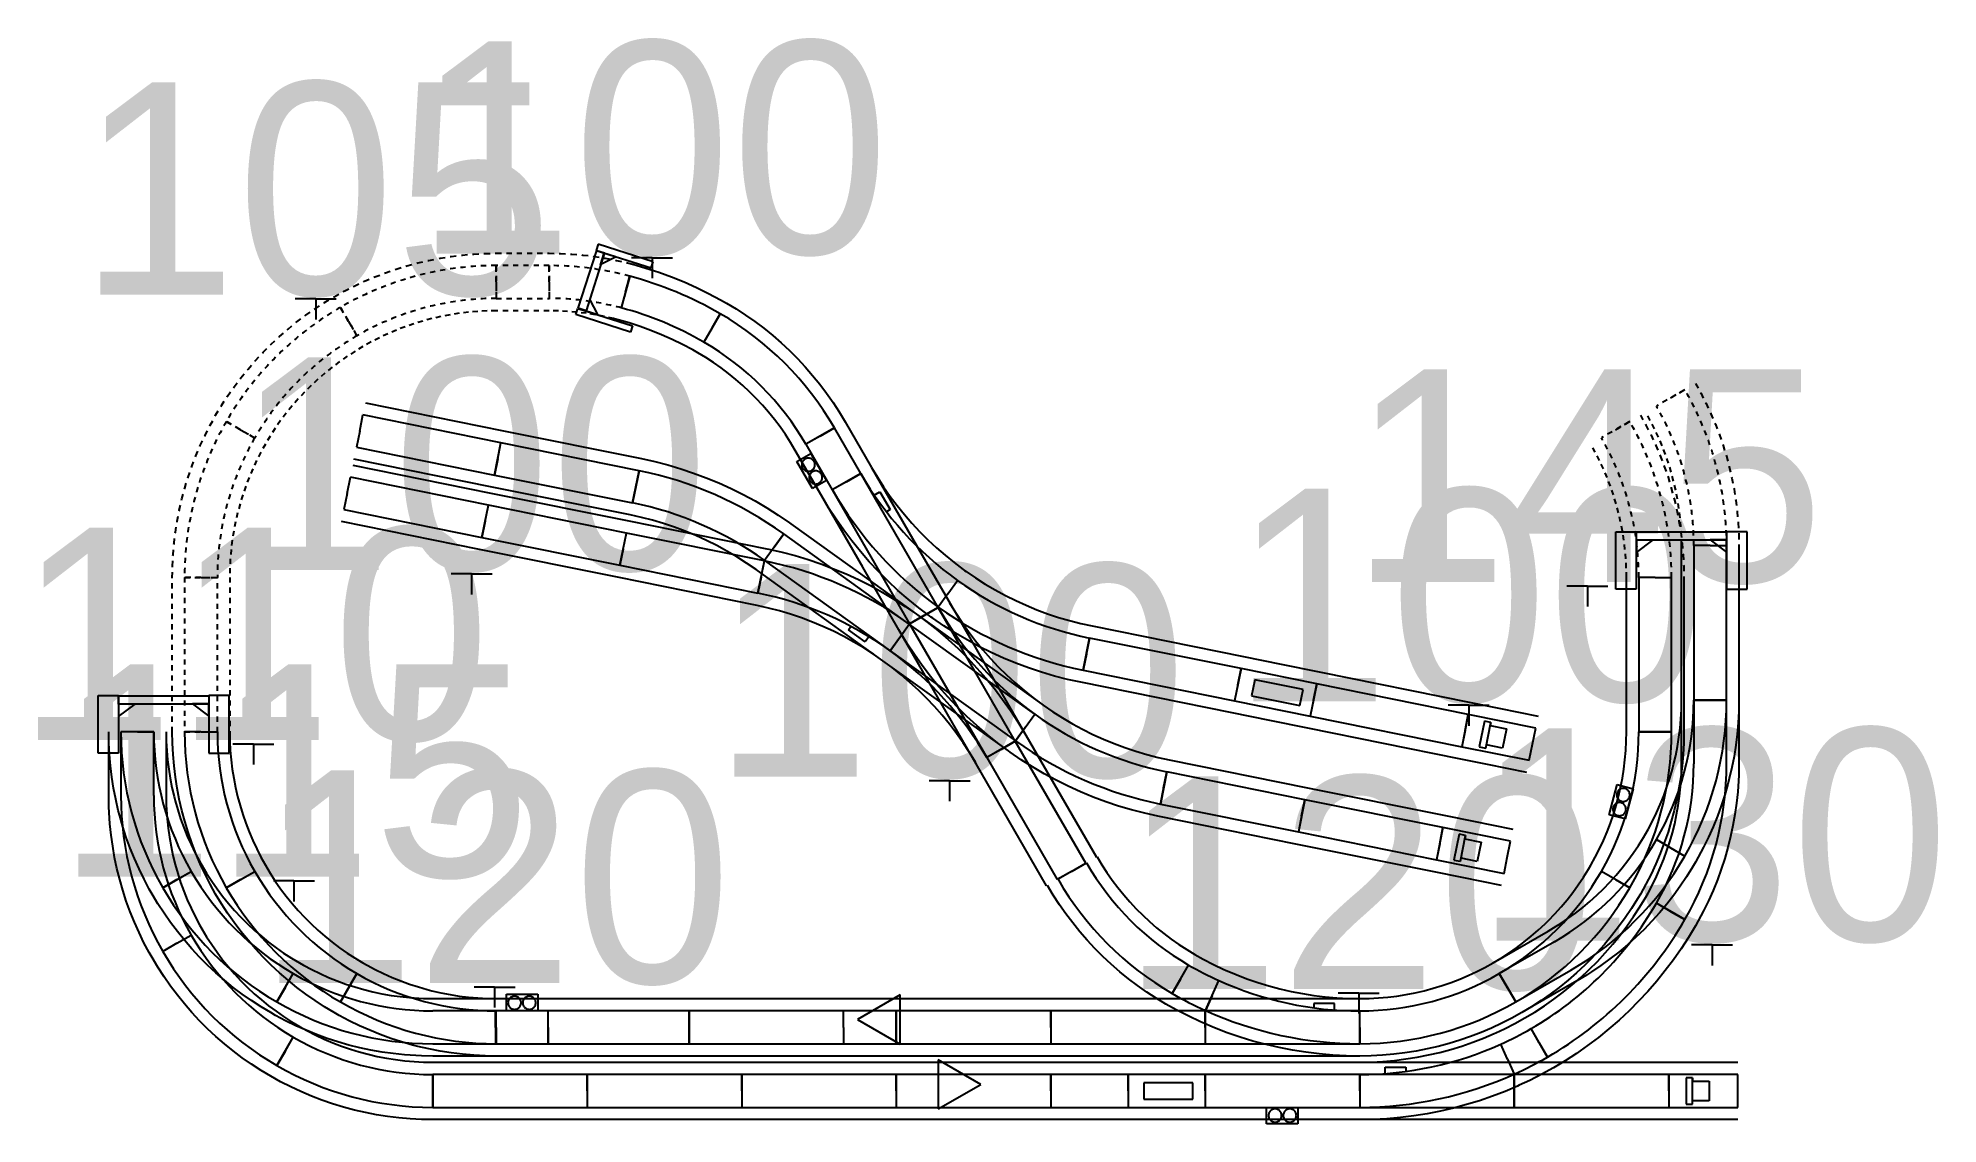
# Model space of a CAD drawing. Extents: x -2489 to -173, y -161 to 1163.
import ezdxf
from ezdxf.enums import TextEntityAlignment as Align

# ---------------------------------------------------------------- set-up
doc = ezdxf.new("R2010")
doc.units = 0
doc.header["$LTSCALE"] = 25
doc.linetypes.add('DOT', pattern=[0.5, 0.25, -0.25])

msp = doc.modelspace()

# ---------------------------------------------------------------- texts
at = {"layer": '10', "color": 230, "linetype": 'CONTINUOUS'}
for s, p in [('100', (-1740, 900)), ('105', (-2150, 850)), ('100', (-1960, 514.67)), ('145', (-600, 500)), ('100', (-744.67, 354.67)), ('110', (-2226, 307.33)), ('100', (-1377.33, 262.67)), ('115', (-2176.67, 140.67)), ('130', (-448, 62.67)), ('120', (-1932, 11.33)), ('120', (-878.67, 4))]:
    msp.add_text(s, height=259, dxfattribs=at).set_placement(p, align=Align.CENTER)

# ---------------------------------------------------------------- linework, layer by layer
at = {"layer": '10', "color": 250, "linetype": 'CONTINUOUS'}
for p, q in [((-1830.04, 833.54), (-1807.53, 904.04)), ((-1805.57, 911.54), (-1808, 903.92)), ((-1808, 903.92), (-1741.32, 882.62)), ((-1807.53, 904.04), (-1798, 900.99)), ((-1738.89, 890.24), (-1805.57, 911.54)), ((-1798, 900.99), (-1820.51, 830.5)), ((-1798.74, 900.84), (-1803.3, 886.55)), ((-1803.11, 886.65), (-1784.45, 896.27)), ((-1784.45, 896.27), (-1798.74, 900.84)), ((-1741.32, 882.62), (-1738.89, 890.24)), ((-1767.26, 872.59), (-1777.61, 833.95)), ((-1772.43, 853.27), (-1767.26, 872.59)), ((-1815.85, 844.6), (-1820.41, 830.31)), ((-1806.22, 825.94), (-1815.85, 844.6)), ((-1832.95, 825.8), (-1830.51, 833.42)), ((-1766.27, 804.51), (-1832.95, 825.8)), ((-1830.51, 833.42), (-1763.83, 812.13)), ((-1820.51, 830.5), (-1830.04, 833.54)), ((-1820.51, 830.5), (-1806.22, 825.94)), ((-1763.83, 812.13), (-1766.27, 804.51)), ((-1656.91, 826.88), (-1676.91, 792.24)), ((-1666.91, 809.56), (-1656.91, 826.88)), ((-1666.91, 809.56), (-1656.91, 826.88)), ((-1666.91, 809.56), (-1676.91, 792.24)), ((-2096.44, 683.86), (-2092.48, 703.46)), ((-1924.22, 669.49), (-2092.48, 703.46)), ((-2096.44, 683.86), (-2100.4, 664.25)), ((-1517.82, 687.79), (-1552.47, 667.79)), ((-1535.15, 677.79), (-1552.47, 667.79)), ((-1535.15, 677.79), (-1517.83, 687.79)), ((-1535.15, 677.79), (-1517.82, 687.79)), ((-1485.68, 632.11), (-1517.82, 687.79)), ((-2100.4, 664.25), (-1932.13, 630.28)), ((-1932.13, 630.28), (-1924.22, 669.49)), ((-1928.18, 649.89), (-1932.13, 630.28)), ((-1928.17, 649.89), (-1932.13, 630.28)), ((-1928.18, 649.89), (-1924.22, 669.49)), ((-1755.95, 635.52), (-1924.22, 669.49)), ((-1563.69, 646.63), (-1546.37, 656.63)), ((-1552.47, 667.79), (-1520.32, 612.11)), ((-1546.37, 656.63), (-1527.37, 623.72)), ((-2111.77, 607.9), (-2107.81, 627.51)), ((-1939.55, 593.54), (-2107.81, 627.51)), ((-1932.13, 630.28), (-1763.87, 596.32)), ((-1755.95, 635.52), (-1763.87, 596.32)), ((-1763.87, 596.32), (-1755.95, 635.52)), ((-1759.91, 615.92), (-1755.95, 635.52)), ((-1544.69, 613.72), (-1563.69, 646.63)), ((-1485.67, 632.11), (-1520.32, 612.11)), ((-1503, 622.11), (-1485.68, 632.11)), ((-1503, 622.11), (-1485.67, 632.11)), ((-1391.51, 469), (-1485.67, 632.11)), ((-2111.77, 607.9), (-2115.73, 588.3)), ((-1759.91, 615.92), (-1763.87, 596.32)), ((-1527.37, 623.72), (-1544.69, 613.72)), ((-1503, 622.11), (-1520.32, 612.11)), ((-1520.32, 612.11), (-1426.15, 449)), ((-1470.17, 605.26), (-1462.38, 609.76)), ((-1462.38, 609.76), (-1449.88, 588.11)), ((-2115.73, 588.3), (-1947.46, 554.33)), ((-1947.46, 554.33), (-1939.55, 593.54)), ((-1943.51, 573.94), (-1939.55, 593.54)), ((-1771.28, 559.57), (-1939.55, 593.54)), ((-1449.88, 588.11), (-1454.21, 585.61)), ((-1943.51, 573.94), (-1947.46, 554.33)), ((-1943.51, 573.94), (-1947.46, 554.33)), ((-1779.2, 520.36), (-1771.28, 559.57)), ((-1775.24, 539.97), (-1771.28, 559.57)), ((-1603.02, 525.6), (-1771.28, 559.57)), ((-1579.47, 558.57), (-1602.82, 526.09)), ((-1591.14, 542.33), (-1579.47, 558.57)), ((-1591.14, 542.33), (-1579.47, 558.57)), ((-1426.54, 448.65), (-1579.47, 558.57)), ((-565.36, 491.09), (-565.36, 561.09)), ((-565.36, 561.09), (-540.36, 561.09)), ((-540.36, 561.09), (-540.36, 491.09)), ((-540.26, 550.85), (-540.26, 560.85)), ((-540.26, 560.85), (-430.26, 560.85)), ((-405.36, 561.09), (-430.36, 561.09)), ((-430.36, 561.09), (-430.36, 491.09)), ((-430.26, 560.85), (-430.26, 550.85)), ((-405.36, 491.09), (-405.36, 561.09)), ((-1947.46, 554.33), (-1779.2, 520.36)), ((-1775.24, 539.97), (-1779.2, 520.36)), ((-1775.24, 539.97), (-1779.2, 520.36)), ((-1591.14, 542.33), (-1602.82, 526.09)), ((-520.27, 550.86), (-540.27, 550.86)), ((-540.26, 535.85), (-520.27, 550.86)), ((-430.26, 550.85), (-540.26, 550.85)), ((-540.26, 550.85), (-540.26, 535.85)), ((-450.25, 544.28), (-470.25, 544.28)), ((-470.25, 544.28), (-470.25, 355.94)), ((-450.31, 551.12), (-430.31, 536.11)), ((-430.31, 551.11), (-450.31, 551.11)), ((-450.25, 544.28), (-430.25, 544.28)), ((-430.31, 536.11), (-430.31, 551.11)), ((-430.25, 355.94), (-430.25, 544.28)), ((-1779.2, 520.36), (-1610.93, 486.39)), ((-1610.93, 486.39), (-1603.02, 525.6)), ((-1606.97, 506), (-1603.02, 525.6)), ((-1602.82, 526.09), (-1449.88, 416.17)), ((-1606.97, 506), (-1610.93, 486.39)), ((-1606.97, 506), (-1610.93, 486.39)), ((-1379.45, 485.6), (-1367.78, 501.84)), ((-1379.45, 485.6), (-1367.78, 501.84)), ((-540.36, 491.09), (-565.36, 491.09)), ((-517.36, 505.53), (-537.36, 505.53)), ((-537.36, 505.53), (-537.36, 317.19)), ((-517.36, 505.53), (-497.36, 505.53)), ((-497.36, 317.19), (-497.36, 505.53)), ((-430.36, 491.09), (-405.36, 491.09)), ((-1391.51, 469), (-1426.15, 449)), ((-1426.15, 449), (-1391.51, 469)), ((-1408.83, 459), (-1391.51, 469)), ((-1297.34, 305.89), (-1391.51, 469)), ((-1379.45, 485.6), (-1391.12, 469.36)), ((-1379.45, 485.6), (-1391.12, 469.36)), ((-1500.61, 441.54), (-1497.69, 445.6)), ((-1480.31, 426.95), (-1500.61, 441.54)), ((-1449.88, 416.17), (-1426.54, 448.65)), ((-1449.88, 416.16), (-1426.53, 448.64)), ((-1438.21, 432.41), (-1426.54, 448.65)), ((-1273.6, 338.72), (-1426.53, 448.65)), ((-1408.83, 459), (-1426.15, 449)), ((-1426.15, 449), (-1331.98, 285.89)), ((-1475.05, 434.26), (-1480.31, 426.95)), ((-1438.21, 432.41), (-1449.88, 416.17)), ((-1214.64, 392.4), (-1206.73, 431.61)), ((-1206.73, 431.61), (-1214.64, 392.4)), ((-1210.68, 412.01), (-1206.73, 431.61)), ((-1022.11, 394.34), (-1206.73, 431.61)), ((-1449.88, 416.16), (-1296.95, 306.24)), ((-1210.68, 412.01), (-1214.64, 392.4)), ((-1022.11, 394.34), (-1030.03, 355.13)), ((-1026.07, 374.74), (-1022.11, 394.34)), ((-1026.07, 374.74), (-1022.11, 394.34)), ((-929.8, 375.71), (-1022.11, 394.34)), ((-1214.64, 392.4), (-1030.03, 355.13)), ((-1026.07, 374.74), (-1030.03, 355.13)), ((-1005.3, 380.75), (-1009.26, 361.14)), ((-946.48, 368.87), (-1005.3, 380.75)), ((-929.8, 375.71), (-937.72, 336.5)), ((-933.76, 356.1), (-929.8, 375.71)), ((-933.76, 356.1), (-929.8, 375.71)), ((-745.19, 338.44), (-929.8, 375.71)), ((-2415.4, 291.41), (-2415.4, 361.41)), ((-2415.4, 361.41), (-2390.4, 361.41)), ((-2390.4, 361.41), (-2390.4, 291.41)), ((-2370.31, 351.18), (-2390.31, 351.18)), ((-2390.3, 351.17), (-2390.3, 361.17)), ((-2390.3, 361.17), (-2280.3, 361.17)), ((-2390.3, 336.17), (-2370.31, 351.18)), ((-2280.3, 351.17), (-2390.3, 351.17)), ((-2390.3, 351.17), (-2390.3, 336.17)), ((-2300.35, 351.44), (-2280.35, 336.43)), ((-2280.35, 351.43), (-2300.35, 351.43)), ((-2255.4, 361.41), (-2280.4, 361.41)), ((-2280.4, 361.41), (-2280.4, 291.41)), ((-2280.35, 336.43), (-2280.35, 351.43)), ((-2280.3, 361.17), (-2280.3, 351.17)), ((-2255.4, 291.41), (-2255.4, 361.41)), ((-1030.03, 355.13), (-937.72, 336.5)), ((-1009.26, 361.14), (-950.44, 349.27)), ((-950.44, 349.27), (-948.46, 359.07)), ((-948.46, 359.07), (-946.48, 368.87)), ((-933.76, 356.1), (-937.72, 336.5)), ((-430.25, 355.94), (-470.25, 355.94)), ((-470.25, 355.94), (-470.25, 278.45)), ((-450.25, 355.94), (-470.25, 355.94)), ((-470.25, 355.94), (-430.25, 355.94)), ((-450.25, 355.94), (-430.25, 355.94)), ((-430.25, 278.45), (-430.25, 355.94)), ((-1296.95, 306.24), (-1273.6, 338.72)), ((-1285.27, 322.48), (-1273.6, 338.72)), ((-937.72, 336.5), (-753.1, 299.23)), ((-745.19, 338.44), (-753.1, 299.23)), ((-749.14, 318.83), (-745.19, 338.44)), ((-749.14, 318.83), (-745.19, 338.44)), ((-662.85, 321.82), (-745.19, 338.44)), ((-725.39, 330.36), (-731.73, 298.99)), ((-717.55, 328.78), (-725.39, 330.36)), ((-723.88, 297.41), (-717.55, 328.78)), ((-717.55, 328.78), (-718.34, 324.86)), ((-718.34, 324.86), (-698.74, 320.9)), ((-2347.4, 317.19), (-2387.4, 317.19)), ((-2387.4, 317.19), (-2387.4, 239.7)), ((-2367.4, 317.19), (-2347.4, 317.19)), ((-2347.4, 239.7), (-2347.4, 317.19)), ((-2289.91, 317.19), (-2309.91, 317.19)), ((-2289.91, 317.19), (-2269.91, 317.19)), ((-1297.34, 305.89), (-1331.98, 285.89)), ((-1314.66, 295.89), (-1297.34, 305.89)), ((-1314.66, 295.89), (-1297.34, 305.89)), ((-1211.51, 157.23), (-1297.34, 305.89)), ((-1285.27, 322.48), (-1296.95, 306.24)), ((-1285.27, 322.48), (-1296.95, 306.24)), ((-749.14, 318.83), (-753.1, 299.23)), ((-703.49, 297.37), (-723.09, 301.33)), ((-698.74, 320.9), (-703.49, 297.37)), ((-670.76, 282.61), (-666.81, 302.21)), ((-666.81, 302.21), (-662.85, 321.82)), ((-497.36, 317.19), (-537.36, 317.19)), ((-517.36, 317.19), (-537.36, 317.19)), ((-537.36, 317.19), (-497.36, 317.19)), ((-517.36, 317.19), (-497.36, 317.19)), ((-2390.4, 291.41), (-2415.4, 291.41)), ((-2280.4, 291.41), (-2255.4, 291.41)), ((-1314.66, 295.89), (-1331.98, 285.89)), ((-1331.98, 285.89), (-1246.15, 137.23)), ((-753.1, 299.23), (-670.76, 282.61)), ((-731.73, 298.99), (-723.88, 297.41)), ((-1120.46, 229.29), (-1112.55, 268.5)), ((-1112.55, 268.5), (-1120.46, 229.29)), ((-1116.51, 248.89), (-1112.55, 268.5)), ((-944.28, 234.53), (-1112.55, 268.5)), ((-1116.51, 248.89), (-1120.46, 229.29)), ((-944.28, 234.53), (-952.2, 195.32)), ((-948.24, 214.92), (-944.28, 234.53)), ((-948.24, 214.92), (-944.28, 234.53)), ((-776.02, 200.56), (-944.28, 234.53)), ((-573.39, 216.37), (-563.56, 253.08)), ((-563.56, 253.08), (-544.24, 247.9)), ((-544.24, 247.9), (-554.07, 211.2)), ((-1120.46, 229.29), (-952.2, 195.32)), ((-948.24, 214.92), (-952.2, 195.32)), ((-554.07, 211.2), (-573.39, 216.37)), ((-952.2, 195.32), (-783.93, 161.35)), ((-776.02, 200.56), (-783.93, 161.35)), ((-779.98, 180.95), (-776.02, 200.56)), ((-779.98, 180.95), (-776.02, 200.56)), ((-693.68, 183.94), (-776.02, 200.56)), ((-756.23, 192.48), (-762.56, 161.12)), ((-748.38, 190.9), (-756.23, 192.48)), ((-754.72, 159.53), (-748.38, 190.9)), ((-748.38, 190.9), (-749.17, 186.98)), ((-749.17, 186.98), (-729.57, 183.02)), ((-498.48, 175.94), (-515.8, 185.94)), ((-498.48, 175.94), (-515.8, 185.94)), ((-515.8, 185.94), (-481.16, 165.94)), ((-779.98, 180.95), (-783.93, 161.35)), ((-734.32, 159.5), (-753.92, 163.45)), ((-729.57, 183.02), (-734.32, 159.5)), ((-701.59, 144.73), (-697.64, 164.33)), ((-697.64, 164.33), (-693.68, 183.94)), ((-498.48, 175.94), (-481.16, 165.94)), ((-2336.49, 127.19), (-2301.85, 147.19)), ((-2319.17, 137.19), (-2301.84, 147.19)), ((-2259, 127.19), (-2224.35, 147.19)), ((-2241.68, 137.19), (-2224.35, 147.19)), ((-1228.83, 147.23), (-1246.15, 137.23)), ((-1227.88, 147.58), (-1245.2, 137.58)), ((-1228.83, 147.23), (-1211.51, 157.23)), ((-1227.88, 147.58), (-1210.56, 157.58)), ((-783.93, 161.35), (-701.59, 144.73)), ((-762.56, 161.12), (-754.72, 159.53)), ((-548.27, 127.19), (-582.91, 147.19)), ((-565.59, 137.19), (-582.91, 147.19)), ((-2319.17, 137.19), (-2336.49, 127.19)), ((-2319.17, 137.19), (-2336.49, 127.19)), ((-2241.68, 137.19), (-2259, 127.19)), ((-2241.68, 137.19), (-2259, 127.19)), ((-565.59, 137.19), (-548.27, 127.19)), ((-565.59, 137.19), (-548.27, 127.19)), ((-498.48, 98.45), (-515.8, 108.45)), ((-481.16, 88.45), (-515.8, 108.45)), ((-498.48, 98.45), (-481.16, 88.45)), ((-498.48, 98.45), (-481.16, 88.45)), ((-2319.17, 59.7), (-2301.85, 69.7)), ((-2319.17, 59.7), (-2301.84, 69.7)), ((-2319.17, 59.7), (-2336.49, 49.7)), ((-2319.17, 59.7), (-2336.49, 49.7)), ((-640.25, 61.49), (-707.36, 22.75)), ((-1106.11, -1.51), (-1086.11, 33.13)), ((-1096.11, 15.81), (-1086.11, 33.13)), ((-687.36, -11.9), (-620.25, 26.85)), ((-2197.4, -11.9), (-2177.4, 22.75)), ((-2187.4, 5.42), (-2197.4, -11.9)), ((-2187.4, 5.42), (-2197.4, -11.9)), ((-2187.4, 5.42), (-2177.4, 22.75)), ((-2099.91, 22.75), (-2119.91, -11.9)), ((-2119.91, -11.9), (-2099.91, 22.75)), ((-2109.91, 5.42), (-2119.91, -11.9)), ((-2109.91, 5.42), (-2099.91, 22.75)), ((-1096.11, 15.81), (-1106.11, -1.51)), ((-1096.11, 15.81), (-1106.11, -1.51)), ((-1065.58, -22.29), (-1049.12, 14.16)), ((-1057.35, -4.07), (-1049.12, 14.16)), ((-697.36, 5.42), (-707.36, 22.75)), ((-707.36, 22.75), (-687.36, -11.9)), ((-687.36, -11.9), (-707.36, 22.75)), ((-697.36, 5.42), (-687.36, -11.9)), ((-1929.91, -22.81), (-2007.4, -22.81)), ((-1930.98, -42.81), (-1930.98, -22.81)), ((-1866.68, -22.81), (-1930.98, -22.81)), ((-1929.91, -62.81), (-1929.91, -22.81)), ((-1917.39, -22.51), (-1917.39, -2.51)), ((-1917.39, -2.51), (-1879.39, -2.51)), ((-1879.39, -22.51), (-1917.39, -22.51)), ((-1879.39, -2.51), (-1879.39, -22.51)), ((-1866.68, -42.81), (-1866.68, -22.81)), ((-1695.02, -22.81), (-1866.68, -22.81)), ((-1866.68, -62.81), (-1866.68, -22.81)), ((-1695.02, -42.81), (-1695.02, -22.81)), ((-1506.68, -22.81), (-1695.02, -22.81)), ((-1695.02, -22.81), (-1695.02, -62.81)), ((-1695.02, -62.81), (-1695.02, -22.81)), ((-1506.68, -42.81), (-1506.68, -22.81)), ((-1506.68, -42.81), (-1506.68, -22.81)), ((-1442.38, -22.81), (-1506.68, -22.81)), ((-1437.72, -3.14), (-1489.68, -33.14)), ((-1442.38, -42.81), (-1442.38, -22.81)), ((-1254.04, -22.81), (-1442.38, -22.81)), ((-1442.38, -22.81), (-1442.38, -62.81)), ((-1442.38, -62.81), (-1442.38, -22.81)), ((-1437.72, -63.14), (-1437.72, -3.14)), ((-1254.04, -42.81), (-1254.04, -22.81)), ((-1254.04, -42.81), (-1254.04, -22.81)), ((-1065.7, -22.81), (-1254.04, -22.81)), ((-1254.04, -22.81), (-1254.04, -62.81)), ((-1065.7, -42.81), (-1065.7, -22.81)), ((-1065.7, -42.81), (-1065.7, -22.81)), ((-877.36, -22.81), (-1065.7, -22.81)), ((-1065.7, -22.81), (-1065.7, -62.81)), ((-1057.35, -4.07), (-1065.58, -22.29)), ((-1057.35, -4.07), (-1065.58, -22.29)), ((-908.36, -13.81), (-933.36, -13.81)), ((-933.36, -13.81), (-933.36, -18.81)), ((-908.36, -22.81), (-908.36, -13.81)), ((-877.36, -42.81), (-877.36, -22.81)), ((-877.36, -62.81), (-877.36, -22.81)), ((-1930.98, -42.81), (-1930.98, -62.81)), ((-1929.91, -42.81), (-1929.91, -62.81)), ((-1866.68, -42.81), (-1866.68, -62.81)), ((-1866.68, -42.81), (-1866.68, -62.81)), ((-1695.02, -42.81), (-1695.02, -62.81)), ((-1506.68, -42.81), (-1506.68, -62.81)), ((-1506.68, -42.81), (-1506.68, -62.81)), ((-1489.68, -33.14), (-1437.72, -63.14)), ((-1442.38, -42.81), (-1442.38, -62.81)), ((-1254.04, -42.81), (-1254.04, -62.81)), ((-1065.7, -42.81), (-1065.7, -62.81)), ((-877.36, -42.81), (-877.36, -62.81)), ((-877.36, -42.81), (-877.36, -62.81)), ((-658.62, -61.69), (-668.62, -44.37)), ((-648.61, -79), (-668.61, -44.36)), ((-2197.4, -89.39), (-2177.4, -54.74)), ((-2187.4, -72.07), (-2177.4, -54.74)), ((-2007.4, -62.81), (-1929.91, -62.81)), ((-1930.98, -62.81), (-1866.68, -62.81)), ((-1866.68, -62.81), (-1695.02, -62.81)), ((-1695.02, -62.81), (-1506.68, -62.81)), ((-1506.68, -62.81), (-1442.38, -62.81)), ((-1442.38, -62.81), (-1254.04, -62.81)), ((-1254.04, -62.81), (-1065.7, -62.81)), ((-1065.7, -62.81), (-877.36, -62.81)), ((-697.37, -81.55), (-705.59, -63.33)), ((-697.37, -81.55), (-705.59, -63.33)), ((-658.62, -61.69), (-648.62, -79.01)), ((-658.61, -61.68), (-648.61, -79)), ((-2187.4, -72.07), (-2197.4, -89.39)), ((-2187.4, -72.07), (-2197.4, -89.39)), ((-1339.27, -112.3), (-1391.23, -82.3)), ((-1391.23, -82.3), (-1391.23, -142.3)), ((-846.36, -100.3), (-846.36, -91.3)), ((-846.36, -91.3), (-821.36, -91.3)), ((-821.36, -91.3), (-821.36, -96.3)), ((-697.37, -81.55), (-689.14, -99.78)), ((-697.37, -81.55), (-689.14, -99.78)), ((-2007.4, -140.3), (-2007.4, -100.3)), ((-2007.4, -120.3), (-2007.4, -100.3)), ((-1819.06, -100.3), (-2007.4, -100.3)), ((-2007.4, -100.3), (-2007.4, -140.3)), ((-1819.06, -120.3), (-1819.06, -100.3)), ((-1819.06, -120.3), (-1819.06, -100.3)), ((-1630.72, -100.3), (-1819.06, -100.3)), ((-1819.06, -100.3), (-1819.06, -140.3)), ((-1630.72, -120.3), (-1630.72, -100.3)), ((-1630.72, -120.3), (-1630.72, -100.3)), ((-1442.38, -100.3), (-1630.72, -100.3)), ((-1630.72, -100.3), (-1630.72, -140.3)), ((-1442.38, -120.3), (-1442.38, -100.3)), ((-1442.38, -120.3), (-1442.38, -100.3)), ((-1254.04, -100.3), (-1442.38, -100.3)), ((-1442.38, -100.3), (-1442.38, -140.3)), ((-1391.23, -142.3), (-1339.27, -112.3)), ((-1254.04, -120.3), (-1254.04, -100.3)), ((-1254.04, -120.3), (-1254.04, -100.3)), ((-1159.87, -100.3), (-1254.04, -100.3)), ((-1254.04, -100.3), (-1254.04, -140.3)), ((-1159.87, -120.3), (-1159.87, -100.3)), ((-1159.87, -120.3), (-1159.87, -100.3)), ((-1065.7, -100.3), (-1159.87, -100.3)), ((-1159.87, -100.3), (-1159.87, -140.3)), ((-1080.7, -110.3), (-1140.7, -110.3)), ((-1140.7, -110.3), (-1140.7, -130.3)), ((-1080.7, -120.3), (-1080.7, -110.3)), ((-1065.7, -120.3), (-1065.7, -100.3)), ((-877.36, -100.3), (-1065.7, -100.3)), ((-1065.7, -100.3), (-1065.7, -140.3)), ((-1065.7, -120.3), (-1065.7, -100.3)), ((-689.02, -100.3), (-877.36, -100.29)), ((-877.36, -120.3), (-877.36, -100.3)), ((-877.36, -120.3), (-877.36, -100.3)), ((-877.36, -100.3), (-877.36, -140.3)), ((-689.02, -140.3), (-689.02, -100.3)), ((-689.02, -120.3), (-689.02, -100.3)), ((-500.68, -100.3), (-689.02, -100.3)), ((-689.02, -100.3), (-689.02, -140.3)), ((-500.68, -120.29), (-500.68, -100.29)), ((-416.68, -100.29), (-500.68, -100.29)), ((-500.68, -100.29), (-500.68, -140.29)), ((-500.68, -120.3), (-500.68, -100.3)), ((-471.68, -104.29), (-479.68, -104.29)), ((-479.68, -104.29), (-479.68, -136.29)), ((-471.68, -136.29), (-471.68, -104.29)), ((-471.68, -104.29), (-471.68, -108.29)), ((-471.68, -108.29), (-451.68, -108.29)), ((-451.68, -108.29), (-451.68, -132.29)), ((-416.68, -120.29), (-416.68, -100.29)), ((-2007.4, -120.3), (-2007.4, -140.3)), ((-1819.06, -120.3), (-1819.06, -140.3)), ((-1630.72, -120.3), (-1630.72, -140.3)), ((-1442.38, -120.3), (-1442.38, -140.3)), ((-1254.04, -120.3), (-1254.04, -140.3)), ((-1159.87, -120.3), (-1159.87, -140.3)), ((-1140.7, -130.3), (-1080.7, -130.3)), ((-1080.7, -130.3), (-1080.7, -120.3)), ((-1065.7, -120.3), (-1065.7, -140.3)), ((-877.36, -120.3), (-877.36, -140.3)), ((-689.02, -120.3), (-689.02, -140.3)), ((-500.68, -120.3), (-500.68, -140.3)), ((-479.68, -136.29), (-471.68, -136.29)), ((-451.68, -132.29), (-471.68, -132.29)), ((-416.68, -140.29), (-416.68, -120.29)), ((-2007.4, -140.3), (-1819.06, -140.3)), ((-1819.06, -140.3), (-1630.72, -140.3)), ((-1630.72, -140.3), (-1442.38, -140.3)), ((-1442.38, -140.3), (-1254.04, -140.3)), ((-1254.04, -140.3), (-1159.87, -140.3)), ((-1159.87, -140.3), (-1065.7, -140.3)), ((-1065.7, -140.3), (-877.36, -140.3)), ((-990.98, -140.59), (-952.98, -140.59)), ((-990.98, -160.59), (-990.98, -140.59)), ((-952.98, -160.59), (-990.98, -160.59)), ((-952.98, -140.59), (-952.98, -160.59)), ((-877.36, -140.3), (-689.02, -140.3)), ((-689.02, -140.3), (-500.68, -140.3)), ((-500.68, -140.29), (-416.68, -140.29))]:
    msp.add_line(p, q, dxfattribs=at)
at = {"layer": '10', "color": 16, "linetype": 'DOT'}
for p, q in [((-2065, 876.71), (-2051.97, 881.2)), ((-2051.97, 881.2), (-2038.78, 885.23)), ((-2038.78, 885.23), (-2025.47, 888.8)), ((-2025.47, 888.8), (-2012.03, 891.9)), ((-2012.03, 891.9), (-1998.5, 894.53)), ((-1998.5, 894.53), (-1984.88, 896.69)), ((-1984.88, 896.69), (-1971.2, 898.37)), ((-1971.2, 898.37), (-1957.46, 899.57)), ((-1957.46, 899.57), (-1943.69, 900.3)), ((-1943.69, 900.3), (-1929.91, 900.54)), ((-1929.91, 900.54), (-1929.91, 900.53)), ((-1929.91, 900.53), (-1865.61, 900.53)), ((-1865.61, 900.53), (-1851.82, 900.29)), ((-1851.82, 900.29), (-1838.05, 899.57)), ((-1838.05, 899.57), (-1824.32, 898.37)), ((-1824.32, 898.37), (-1810.63, 896.69)), ((-1810.63, 896.69), (-1797.02, 894.53)), ((-1797.02, 894.53), (-1783.48, 891.9)), ((-1783.48, 891.9), (-1770.05, 888.8)), ((-1770.05, 888.8), (-1763.37, 887.07)), ((-2115.35, 854.3), (-2103.06, 860.56)), ((-2103.06, 860.56), (-2090.57, 866.38)), ((-2090.57, 866.38), (-2077.88, 871.77)), ((-2077.88, 871.77), (-2065, 876.71)), ((-2150.79, 833), (-2139.23, 840.51)), ((-2139.23, 840.51), (-2127.41, 847.62)), ((-2127.41, 847.61), (-2115.35, 854.3)), ((-2127.41, 847.62), (-2127.41, 847.61)), ((-2183.81, 808.12), (-2173.09, 816.8)), ((-2173.09, 816.8), (-2162.08, 825.1)), ((-2162.08, 825.1), (-2150.79, 833)), ((-2041.06, 810.93), (-2051.65, 806.87)), ((-2030.34, 814.63), (-2041.06, 810.93)), ((-2019.49, 817.94), (-2030.34, 814.63)), ((-2008.53, 820.88), (-2019.49, 817.94)), ((-1997.48, 823.43), (-2008.53, 820.88)), ((-1986.34, 825.6), (-1997.48, 823.43)), ((-1975.14, 827.37), (-1986.34, 825.6)), ((-1963.88, 828.76), (-1975.14, 827.37)), ((-1952.58, 829.74), (-1963.88, 828.76)), ((-1941.25, 830.34), (-1952.58, 829.74)), ((-1929.91, 830.54), (-1941.25, 830.34)), ((-1929.91, 830.53), (-1929.9, 830.54)), ((-1865.61, 830.53), (-1929.91, 830.53)), ((-1854.26, 830.34), (-1865.61, 830.53)), ((-1842.94, 829.74), (-1854.26, 830.34)), ((-1831.63, 828.75), (-1842.94, 829.74)), ((-1820.37, 827.37), (-1831.63, 828.75)), ((-1809.17, 825.6), (-1820.37, 827.37)), ((-1798.03, 823.43), (-1809.17, 825.6)), ((-1786.98, 820.88), (-1798.03, 823.43)), ((-1781.49, 819.46), (-1786.98, 820.88)), ((-2214.05, 779.92), (-2204.3, 789.67)), ((-2204.3, 789.67), (-2194.21, 799.08)), ((-2194.21, 799.08), (-2183.81, 808.12)), ((-2082.48, 792.49), (-2092.41, 786.99)), ((-2072.38, 797.64), (-2082.48, 792.49)), ((-2062.1, 802.44), (-2072.38, 797.64)), ((-2051.65, 806.87), (-2062.09, 802.44)), ((-2232.49, 759.43), (-2223.45, 769.84)), ((-2223.45, 769.84), (-2214.05, 779.92)), ((-2120.94, 768.47), (-2130, 761.64)), ((-2111.64, 774.97), (-2120.94, 768.47)), ((-2102.13, 781.15), (-2111.64, 774.97)), ((-2092.41, 786.99), (-2102.13, 781.15)), ((-2092.41, 786.99), (-2092.41, 786.99)), ((-2249.47, 737.71), (-2241.17, 748.72)), ((-2241.17, 748.72), (-2232.49, 759.44)), ((-2147.37, 747.06), (-2155.67, 739.32)), ((-2138.81, 754.5), (-2147.37, 747.06)), ((-2130, 761.64), (-2138.81, 754.5)), ((-468.17, 741.78), (-461.48, 729.72)), ((-2264.89, 714.85), (-2257.38, 726.42)), ((-2257.38, 726.42), (-2249.47, 737.71)), ((-2171.43, 723), (-2178.87, 714.44)), ((-2163.69, 731.3), (-2171.43, 723)), ((-2155.67, 739.32), (-2163.69, 731.3)), ((-461.48, 729.72), (-455.23, 717.44)), ((-2278.67, 690.98), (-2271.99, 703.03)), ((-2271.99, 703.03), (-2264.89, 714.85)), ((-2271.99, 703.03), (-2271.99, 703.03)), ((-2192.84, 696.56), (-2199.34, 687.27)), ((-2186.01, 705.62), (-2192.84, 696.56)), ((-2178.87, 714.44), (-2186.01, 705.62)), ((-535.28, 703.03), (-528.59, 690.98)), ((-523.29, 696.86), (-528.79, 706.78)), ((-518.14, 686.75), (-523.29, 696.86)), ((-455.23, 717.44), (-449.4, 704.94)), ((-449.4, 704.94), (-444.01, 692.25)), ((-2290.76, 666.19), (-2284.93, 678.69)), ((-2284.93, 678.69), (-2278.67, 690.98)), ((-2205.52, 677.76), (-2211.36, 668.03)), ((-2199.34, 687.27), (-2205.52, 677.76)), ((-528.59, 690.98), (-522.33, 678.69)), ((-522.33, 678.69), (-516.51, 666.2)), ((-513.35, 676.47), (-518.14, 686.75)), ((-508.91, 666.03), (-513.35, 676.47)), ((-444.01, 692.25), (-439.07, 679.38)), ((-439.07, 679.38), (-434.58, 666.34)), ((-2301.09, 640.63), (-2296.15, 653.5)), ((-2296.15, 653.5), (-2290.76, 666.19)), ((-2216.87, 658.11), (-2222.02, 648.01)), ((-2211.37, 668.04), (-2216.87, 658.11)), ((-2211.36, 668.03), (-2211.37, 668.04)), ((-590.4, 658.11), (-595.9, 668.03)), ((-585.25, 648), (-590.4, 658.11)), ((-516.51, 666.2), (-511.12, 653.5)), ((-511.12, 653.5), (-506.18, 640.63)), ((-504.85, 655.44), (-508.91, 666.03)), ((-501.16, 644.71), (-504.85, 655.44)), ((-434.58, 666.34), (-430.55, 653.16)), ((-430.55, 653.16), (-426.98, 639.84)), ((-2309.61, 614.41), (-2305.57, 627.6)), ((-2305.57, 627.6), (-2301.09, 640.63)), ((-2231.24, 627.28), (-2235.31, 616.69)), ((-2226.81, 637.72), (-2231.24, 627.28)), ((-2222.02, 648.01), (-2226.81, 637.72)), ((-580.45, 637.72), (-585.25, 648)), ((-576.02, 627.28), (-580.45, 637.72)), ((-571.96, 616.69), (-576.02, 627.28)), ((-506.18, 640.63), (-501.69, 627.6)), ((-501.69, 627.6), (-497.66, 614.41)), ((-497.84, 633.86), (-501.16, 644.71)), ((-494.9, 622.9), (-497.84, 633.86)), ((-426.98, 639.84), (-423.88, 626.41)), ((-423.88, 626.41), (-421.25, 612.87)), ((-2313.17, 601.09), (-2309.61, 614.41)), ((-2239, 605.97), (-2242.32, 595.12)), ((-2235.31, 616.69), (-2239, 605.97)), ((-568.26, 605.96), (-571.96, 616.69)), ((-564.95, 595.12), (-568.26, 605.96)), ((-497.66, 614.41), (-494.09, 601.09)), ((-492.35, 611.85), (-494.9, 622.9)), ((-490.19, 600.71), (-492.35, 611.85)), ((-421.25, 612.87), (-419.09, 599.25)), ((-2318.91, 574.12), (-2316.27, 587.66)), ((-2316.28, 587.66), (-2313.17, 601.09)), ((-2245.25, 584.16), (-2247.8, 573.11)), ((-2242.32, 595.12), (-2245.25, 584.16)), ((-562.01, 584.16), (-564.95, 595.12)), ((-559.46, 573.11), (-562.01, 584.16)), ((-494.09, 601.09), (-490.99, 587.66)), ((-490.99, 587.66), (-488.36, 574.13)), ((-488.41, 589.51), (-490.19, 600.71)), ((-487.03, 578.25), (-488.41, 589.51)), ((-419.09, 599.25), (-417.41, 585.57)), ((-417.41, 585.57), (-416.21, 571.83)), ((-2322.74, 546.82), (-2321.06, 560.51)), ((-2321.06, 560.51), (-2318.91, 574.12)), ((-2249.97, 561.97), (-2251.74, 550.77)), ((-2247.8, 573.11), (-2249.97, 561.97)), ((-557.29, 561.97), (-559.46, 573.11)), ((-555.52, 550.77), (-557.29, 561.97)), ((-488.36, 574.13), (-486.2, 560.51)), ((-486.04, 566.95), (-487.03, 578.25)), ((-486.2, 560.51), (-484.52, 546.82)), ((-485.44, 555.62), (-486.04, 566.95)), ((-416.21, 571.83), (-415.49, 558.07)), ((-415.49, 558.07), (-415.25, 544.28)), ((-2324.67, 519.32), (-2323.94, 533.09)), ((-2323.94, 533.09), (-2322.74, 546.82)), ((-2253.13, 539.51), (-2254.11, 528.2)), ((-2251.74, 550.77), (-2253.13, 539.51)), ((-554.14, 539.51), (-555.52, 550.77)), ((-553.15, 528.2), (-554.14, 539.51)), ((-485.25, 544.28), (-485.44, 555.62)), ((-485.25, 544.28), (-485.25, 544.28)), ((-484.52, 546.82), (-483.32, 533.09)), ((-483.32, 533.09), (-482.6, 519.32)), ((-415.25, 544.28), (-415.25, 544.28)), ((-2324.91, 505.53), (-2324.67, 519.32)), ((-2254.71, 516.88), (-2254.91, 505.53)), ((-2254.11, 528.2), (-2254.71, 516.88)), ((-552.55, 516.88), (-553.15, 528.2)), ((-552.35, 505.53), (-552.55, 516.88)), ((-482.6, 519.32), (-482.35, 505.54)), ((-2324.91, 317.19), (-2324.91, 505.53)), ((-2254.91, 505.53), (-2254.91, 317.19)), ((-552.36, 505.53), (-552.35, 505.53)), ((-482.35, 505.54), (-482.36, 505.53))]:
    msp.add_line(p, q, dxfattribs=at)
at = {"layer": '10', "color": 250, "linetype": 'DOT'}
for p, q in [((-1929.91, 865.53), (-1929.91, 885.53)), ((-1929.91, 865.53), (-1929.91, 885.53)), ((-1865.61, 885.53), (-1929.91, 885.53)), ((-1929.91, 885.53), (-1929.91, 845.53)), ((-1865.61, 865.53), (-1865.61, 885.53)), ((-1865.61, 865.53), (-1865.61, 885.53)), ((-1865.61, 885.53), (-1865.61, 845.53)), ((-1929.91, 865.53), (-1929.91, 845.53)), ((-1865.61, 865.53), (-1865.61, 845.53)), ((-1772.43, 853.27), (-1767.26, 872.59)), ((-2109.91, 817.3), (-2119.91, 834.62)), ((-2109.91, 817.3), (-2119.91, 834.62)), ((-2119.91, 834.62), (-2099.91, 799.98)), ((-1929.91, 845.53), (-1865.61, 845.53)), ((-1772.43, 853.27), (-1777.61, 833.95)), ((-2109.91, 817.3), (-2099.91, 799.98)), ((-481.16, 734.28), (-515.8, 714.28)), ((-498.48, 724.28), (-481.16, 734.28)), ((-2241.68, 685.53), (-2259, 695.53)), ((-2241.68, 685.53), (-2259, 695.53)), ((-2259, 695.53), (-2224.35, 675.53)), ((-548.27, 695.53), (-582.91, 675.53)), ((-565.59, 685.53), (-548.27, 695.53)), ((-2241.68, 685.53), (-2224.35, 675.53)), ((-450.25, 544.28), (-470.25, 544.28)), ((-450.25, 544.28), (-430.25, 544.28)), ((-2289.91, 505.53), (-2309.91, 505.53)), ((-2309.91, 505.53), (-2309.91, 317.19)), ((-2289.91, 505.53), (-2309.91, 505.53)), ((-2309.91, 505.53), (-2269.91, 505.53)), ((-2289.91, 505.53), (-2269.91, 505.53)), ((-2269.91, 317.19), (-2269.91, 505.53)), ((-517.36, 505.53), (-537.36, 505.53)), ((-517.36, 505.53), (-497.36, 505.53)), ((-2289.91, 317.19), (-2309.91, 317.19)), ((-2309.91, 317.19), (-2269.91, 317.19))]:
    msp.add_line(p, q, dxfattribs=at)
at = {"layer": '10', "color": 230, "linetype": 'CONTINUOUS'}
for p, q in [((-1740, 895), (-1765, 895)), ((-1740, 895), (-1740, 870)), ((-1740, 895), (-1715, 895)), ((-2150, 845), (-2175, 845)), ((-2150, 845), (-2150, 820)), ((-2150, 845), (-2125, 845)), ((-1960, 509.67), (-1985, 509.67)), ((-1960, 509.67), (-1960, 484.67)), ((-1960, 509.67), (-1935, 509.67)), ((-600, 495), (-625, 495)), ((-600, 495), (-600, 470)), ((-600, 495), (-575, 495)), ((-744.67, 349.67), (-769.67, 349.67)), ((-744.67, 349.67), (-744.67, 324.67)), ((-744.67, 349.67), (-719.67, 349.67)), ((-2226, 302.33), (-2251, 302.33)), ((-2226, 302.33), (-2226, 277.33)), ((-2226, 302.33), (-2201, 302.33)), ((-1377.33, 257.67), (-1402.33, 257.67)), ((-1377.33, 257.67), (-1377.33, 232.67)), ((-1377.33, 257.67), (-1352.33, 257.67)), ((-2176.67, 135.67), (-2201.67, 135.67)), ((-2176.67, 135.67), (-2176.67, 110.67)), ((-2176.67, 135.67), (-2151.67, 135.67)), ((-448, 57.67), (-473, 57.67)), ((-448, 57.67), (-448, 32.67)), ((-448, 57.67), (-423, 57.67)), ((-1932, 6.33), (-1957, 6.33)), ((-1932, 6.33), (-1932, -18.67)), ((-1932, 6.33), (-1907, 6.33)), ((-878.67, -1), (-903.67, -1)), ((-878.67, -1), (-878.67, -26)), ((-878.67, -1), (-853.67, -1))]:
    msp.add_line(p, q, dxfattribs=at)
at = {"layer": '10', "color": 16, "linetype": 'CONTINUOUS'}
for p, q in [((-1763.37, 887.07), (-1747.52, 882.53)), ((-1747.52, 882.53), (-1731.83, 877.43)), ((-1731.83, 877.43), (-1716.34, 871.79)), ((-1716.34, 871.79), (-1701.04, 865.61)), ((-1701.04, 865.61), (-1685.98, 858.91)), ((-1685.98, 858.91), (-1671.15, 851.68)), ((-1671.15, 851.68), (-1656.59, 843.93)), ((-1656.59, 843.93), (-1649.41, 839.87)), ((-1649.41, 839.87), (-1637.6, 832.77)), ((-1767.99, 815.59), (-1781.49, 819.46)), ((-1754.62, 811.25), (-1767.98, 815.59)), ((-1741.42, 806.44), (-1754.62, 811.25)), ((-1637.6, 832.77), (-1626.03, 825.26)), ((-1626.03, 825.26), (-1614.74, 817.35)), ((-1614.74, 817.35), (-1603.73, 809.06)), ((-1728.4, 801.18), (-1741.42, 806.44)), ((-1715.56, 795.46), (-1728.4, 801.18)), ((-1702.93, 789.3), (-1715.56, 795.46)), ((-1690.53, 782.71), (-1702.93, 789.3)), ((-1603.73, 809.06), (-1593.01, 800.38)), ((-1593.01, 800.38), (-1582.61, 791.33)), ((-1582.61, 791.33), (-1572.52, 781.93)), ((-1684.41, 779.25), (-1690.53, 782.71)), ((-1674.69, 773.41), (-1684.41, 779.25)), ((-1665.18, 767.23), (-1674.69, 773.41)), ((-1655.88, 760.72), (-1665.18, 767.23)), ((-1572.52, 781.93), (-1562.78, 772.18)), ((-1562.78, 772.18), (-1553.37, 762.1)), ((-1646.82, 753.89), (-1655.88, 760.72)), ((-1638.01, 746.76), (-1646.82, 753.89)), ((-1629.45, 739.31), (-1638.01, 746.76)), ((-1553.37, 762.1), (-1544.33, 751.69)), ((-1544.33, 751.69), (-1535.65, 740.98)), ((-2089.51, 718.17), (-1921.25, 684.2)), ((-1621.15, 731.58), (-1629.45, 739.31)), ((-1613.13, 723.56), (-1621.15, 731.58)), ((-1605.39, 715.26), (-1613.13, 723.56)), ((-1535.65, 740.98), (-1527.35, 729.97)), ((-1527.35, 729.97), (-1519.44, 718.67)), ((-1519.44, 718.67), (-1511.93, 707.11)), ((-1597.95, 706.7), (-1605.39, 715.26)), ((-1590.81, 697.88), (-1597.95, 706.7)), ((-1583.98, 688.82), (-1590.81, 697.88)), ((-1511.93, 707.11), (-1504.83, 695.29)), ((-1504.83, 695.29), (-1504.83, 695.29)), ((-1504.83, 695.29), (-1472.68, 639.61)), ((-1921.25, 684.2), (-1752.98, 650.23)), ((-1577.48, 679.53), (-1583.98, 688.82)), ((-1571.3, 670.02), (-1577.48, 679.53)), ((-1935.1, 615.58), (-2103.37, 649.55)), ((-1752.98, 650.23), (-1736.88, 646.68)), ((-1565.45, 660.29), (-1571.3, 670.02)), ((-1565.46, 660.29), (-1565.45, 660.29)), ((-1533.31, 604.61), (-1565.46, 660.29)), ((-2104.84, 642.21), (-1936.58, 608.24)), ((-1736.88, 646.68), (-1720.9, 642.58)), ((-1720.9, 642.58), (-1705.08, 637.92)), ((-1705.08, 637.92), (-1689.43, 632.71)), ((-1689.43, 632.71), (-1673.98, 626.96)), ((-1673.98, 626.96), (-1658.73, 620.67)), ((-1472.68, 639.61), (-1422.68, 553)), ((-1472.68, 639.61), (-1465.45, 627.56)), ((-1465.45, 627.56), (-1457.8, 615.78)), ((-1936.58, 608.24), (-1768.31, 574.27)), ((-1766.84, 581.61), (-1935.1, 615.58)), ((-1658.73, 620.67), (-1643.71, 613.85)), ((-1643.71, 613.85), (-1628.94, 606.51)), ((-1628.94, 606.51), (-1614.44, 598.67)), ((-1483.31, 518), (-1533.31, 604.61)), ((-1524.81, 590.47), (-1533.31, 604.61)), ((-1457.8, 615.78), (-1449.74, 604.27)), ((-1449.74, 604.27), (-1441.28, 593.05)), ((-1753.11, 578.59), (-1766.84, 581.61)), ((-1614.44, 598.67), (-1600.21, 590.32)), ((-1600.21, 590.32), (-1586.29, 581.48)), ((-1586.29, 581.48), (-1572.68, 572.16)), ((-1515.83, 576.64), (-1524.81, 590.47)), ((-1441.28, 593.05), (-1432.44, 582.13)), ((-1432.44, 582.13), (-1423.23, 571.53)), ((-1950.43, 539.63), (-2118.7, 573.6)), ((-1768.31, 574.27), (-1600.05, 540.31)), ((-1739.51, 575.09), (-1753.11, 578.59)), ((-1726.03, 571.13), (-1739.51, 575.09)), ((-1712.7, 566.69), (-1726.03, 571.13)), ((-1699.53, 561.79), (-1712.7, 566.69)), ((-1686.55, 556.43), (-1699.53, 561.79)), ((-1673.75, 550.62), (-1686.55, 556.43)), ((-1572.68, 572.16), (-1570.72, 570.75)), ((-1570.72, 570.75), (-1498.98, 519.19)), ((-1506.37, 563.13), (-1515.83, 576.64)), ((-1496.44, 549.96), (-1506.37, 563.13)), ((-1423.23, 571.53), (-1413.64, 561.25)), ((-1413.64, 561.25), (-1403.71, 551.32)), ((-1782.17, 505.66), (-1950.43, 539.63)), ((-1661.17, 544.37), (-1673.75, 550.62)), ((-1648.81, 537.69), (-1661.17, 544.37)), ((-1636.7, 530.58), (-1648.81, 537.69)), ((-1600.05, 540.31), (-1597.68, 539.82)), ((-1597.68, 539.82), (-1581.59, 536.19)), ((-1581.59, 536.19), (-1565.64, 532.01)), ((-1486.07, 537.14), (-1496.44, 549.96)), ((-1475.25, 524.69), (-1486.07, 537.14)), ((-1422.68, 553), (-1378.51, 476.5)), ((-1403.71, 551.32), (-1393.43, 541.74)), ((-1393.43, 541.74), (-1382.83, 532.52)), ((-485.25, 355.94), (-485.25, 544.28)), ((-415.25, 544.28), (-415.25, 355.94)), ((-1624.84, 523.05), (-1636.7, 530.58)), ((-1613.25, 515.11), (-1624.84, 523.05)), ((-1611.57, 513.91), (-1613.25, 515.11)), ((-1539.84, 462.35), (-1611.57, 513.91)), ((-1565.64, 532.01), (-1549.84, 527.27)), ((-1549.84, 527.27), (-1534.22, 521.98)), ((-1534.22, 521.98), (-1518.79, 516.14)), ((-1518.79, 516.14), (-1503.58, 509.78)), ((-1503.58, 509.78), (-1488.6, 502.88)), ((-1498.98, 519.19), (-1417.78, 460.83)), ((-1439.14, 441.5), (-1483.31, 518)), ((-1464, 512.63), (-1475.25, 524.69)), ((-1452.34, 500.97), (-1464, 512.63)), ((-1382.83, 532.52), (-1371.91, 523.68)), ((-1371.91, 523.68), (-1360.69, 515.22)), ((-1360.69, 515.22), (-1359.02, 514.02)), ((-1359.02, 514.02), (-1357.35, 512.82)), ((-1357.35, 512.82), (-1345.76, 504.88)), ((-1613.9, 471.69), (-1782.17, 505.66)), ((-1488.6, 502.88), (-1473.86, 495.47)), ((-1473.86, 495.47), (-1459.4, 487.55)), ((-1459.4, 487.55), (-1445.22, 479.13)), ((-1440.28, 489.72), (-1452.34, 500.97)), ((-1427.83, 478.9), (-1440.28, 489.72)), ((-1345.76, 504.88), (-1333.9, 497.35)), ((-1333.9, 497.35), (-1321.78, 490.24)), ((-1321.78, 490.24), (-1309.42, 483.55)), ((-552.36, 317.19), (-552.36, 505.53)), ((-482.36, 505.53), (-482.36, 317.19)), ((-1611.88, 471.28), (-1613.9, 471.69)), ((-1598.18, 468.19), (-1611.88, 471.28)), ((-1584.59, 464.62), (-1598.18, 468.19)), ((-1571.13, 460.58), (-1584.59, 464.62)), ((-1445.22, 479.13), (-1431.34, 470.22)), ((-1431.34, 470.22), (-1417.78, 460.83)), ((-1415.01, 468.52), (-1427.83, 478.9)), ((-1401.84, 458.59), (-1415.01, 468.52)), ((-1378.51, 476.5), (-1331.43, 394.94)), ((-1378.51, 476.5), (-1377.48, 474.72)), ((-1377.48, 474.72), (-1370.18, 462.71)), ((-1309.42, 483.55), (-1296.84, 477.3)), ((-1296.84, 477.3), (-1284.05, 471.5)), ((-1284.05, 471.5), (-1271.06, 466.14)), ((-1271.06, 466.14), (-1257.89, 461.24)), ((-1557.82, 456.08), (-1571.13, 460.58)), ((-1544.68, 451.11), (-1557.82, 456.08)), ((-1531.72, 445.68), (-1544.68, 451.11)), ((-1458.64, 403.99), (-1539.84, 462.35)), ((-1518.96, 439.81), (-1531.72, 445.68)), ((-1392.05, 359.94), (-1439.14, 441.5)), ((-1437.92, 439.4), (-1439.14, 441.5)), ((-1417.78, 460.83), (-1341.31, 405.87)), ((-1417.78, 460.83), (-1404.56, 450.97)), ((-1404.56, 450.97), (-1391.69, 440.65)), ((-1399.88, 457.18), (-1401.84, 458.59)), ((-1397.91, 455.77), (-1399.88, 457.18)), ((-1384.3, 446.45), (-1397.91, 455.77)), ((-1391.69, 440.65), (-1379.19, 429.9)), ((-1370.38, 437.61), (-1384.3, 446.45)), ((-1370.18, 462.71), (-1362.47, 450.97)), ((-1362.47, 450.97), (-1354.35, 439.5)), ((-1257.89, 461.24), (-1244.56, 456.8)), ((-1244.56, 456.8), (-1231.09, 452.83)), ((-1231.09, 452.83), (-1217.48, 449.33)), ((-1217.48, 449.33), (-1203.76, 446.31)), ((-1203.76, 446.31), (-1019.14, 409.05)), ((-1506.41, 433.5), (-1518.96, 439.81)), ((-1494.09, 426.75), (-1506.41, 433.5)), ((-1482.01, 419.58), (-1494.09, 426.75)), ((-1470.19, 411.98), (-1482.01, 419.58)), ((-1429.35, 425.31), (-1437.92, 439.4)), ((-1420.3, 411.52), (-1429.35, 425.31)), ((-1379.19, 429.9), (-1367.07, 418.71)), ((-1356.16, 429.26), (-1370.38, 437.61)), ((-1367.07, 418.71), (-1355.34, 407.11)), ((-1341.65, 421.41), (-1356.16, 429.26)), ((-1354.35, 439.5), (-1345.84, 428.32)), ((-1345.84, 428.32), (-1336.94, 417.45)), ((-1326.88, 414.08), (-1341.65, 421.41)), ((-1336.94, 417.45), (-1327.67, 406.89)), ((-1458.64, 403.99), (-1470.19, 411.98)), ((-1382.17, 349.02), (-1458.64, 403.99)), ((-1447.37, 395.59), (-1458.64, 403.99)), ((-1436.41, 386.8), (-1447.37, 395.59)), ((-1410.77, 398.06), (-1420.3, 411.52)), ((-1400.78, 384.94), (-1410.77, 398.06)), ((-1355.34, 407.11), (-1344.03, 395.1)), ((-1344.03, 395.1), (-1344.03, 395.1)), ((-1344.03, 395.1), (-1333.15, 382.71)), ((-1341.31, 405.87), (-1264.85, 350.9)), ((-1331.43, 394.94), (-1284.35, 313.39)), ((-1327.67, 406.89), (-1318.03, 396.66)), ((-1327.67, 406.89), (-1327.67, 406.89)), ((-1311.86, 407.26), (-1326.88, 414.08)), ((-1318.03, 396.66), (-1308.05, 386.78)), ((-1296.61, 400.97), (-1311.86, 407.26)), ((-1281.16, 395.22), (-1296.61, 400.97)), ((-1265.51, 390.01), (-1281.16, 395.22)), ((-1019.14, 409.05), (-973.07, 399.74)), ((-973.07, 399.74), (-926.83, 390.41)), ((-1425.76, 377.64), (-1436.41, 386.8)), ((-1415.43, 368.11), (-1425.76, 377.64)), ((-1390.33, 372.18), (-1400.78, 384.94)), ((-1379.45, 359.79), (-1390.33, 372.18)), ((-1333.15, 382.71), (-1322.7, 369.95)), ((-1308.05, 386.78), (-1297.72, 377.25)), ((-1297.72, 377.25), (-1287.07, 368.09)), ((-1249.69, 385.35), (-1265.51, 390.01)), ((-1233.72, 381.24), (-1249.69, 385.35)), ((-1217.61, 377.7), (-1233.72, 381.24)), ((-1032.99, 340.43), (-1217.61, 377.7)), ((-926.83, 390.41), (-742.22, 353.14)), ((-1405.45, 358.23), (-1415.43, 368.11)), ((-1395.81, 348), (-1405.45, 358.23)), ((-1395.81, 348), (-1395.81, 348)), ((-1386.54, 337.44), (-1395.81, 348)), ((-1344.97, 278.39), (-1392.05, 359.94)), ((-1305.7, 294.06), (-1382.17, 349.02)), ((-1368.14, 347.78), (-1379.45, 359.79)), ((-1379.45, 359.79), (-1379.45, 359.79)), ((-1356.42, 336.18), (-1368.14, 347.78)), ((-1322.7, 369.95), (-1312.71, 356.83)), ((-1312.71, 356.83), (-1303.18, 343.36)), ((-1287.07, 368.09), (-1276.11, 359.3)), ((-1276.11, 359.3), (-1264.85, 350.9)), ((-1264.85, 350.9), (-1263.17, 349.7)), ((-1263.17, 349.7), (-1251.58, 341.76)), ((-742.22, 353.14), (-707.91, 346.21)), ((-485.45, 344.6), (-485.25, 355.94)), ((-485.25, 278.45), (-485.25, 355.94)), ((-415.25, 355.94), (-415.49, 342.15)), ((-415.25, 355.94), (-415.25, 278.45)), ((-1377.64, 326.57), (-1386.54, 337.44)), ((-1369.13, 315.39), (-1377.64, 326.57)), ((-1344.3, 324.99), (-1356.42, 336.18)), ((-1331.79, 314.24), (-1344.3, 324.99)), ((-1303.18, 343.36), (-1294.13, 329.58)), ((-1294.13, 329.58), (-1285.56, 315.49)), ((-1251.58, 341.76), (-1239.72, 334.23)), ((-1239.72, 334.23), (-1227.6, 327.12)), ((-1227.6, 327.12), (-1215.25, 320.44)), ((-986.92, 331.13), (-1032.99, 340.43)), ((-940.69, 321.79), (-986.92, 331.13)), ((-707.91, 346.21), (-659.88, 336.52)), ((-487.03, 321.97), (-486.04, 333.27)), ((-486.04, 333.27), (-485.45, 344.6)), ((-416.21, 328.39), (-417.41, 314.65)), ((-415.49, 342.15), (-416.21, 328.39)), ((-2402.16, 303.41), (-2402.4, 317.19)), ((-2402.4, 239.7), (-2402.4, 317.19)), ((-2401.43, 289.64), (-2402.16, 303.41)), ((-2332.4, 317.19), (-2332.2, 305.85)), ((-2332.4, 317.19), (-2332.4, 239.7)), ((-2332.2, 305.85), (-2331.6, 294.52)), ((-2324.67, 303.41), (-2324.91, 317.19)), ((-2324.91, 317.19), (-2324.91, 317.19)), ((-2323.95, 289.64), (-2324.67, 303.41)), ((-2254.91, 317.19), (-2254.71, 305.85)), ((-2254.91, 317.19), (-2254.91, 317.19)), ((-2254.71, 305.85), (-2254.12, 294.52)), ((-1361.01, 303.92), (-1369.13, 315.39)), ((-1353.3, 292.18), (-1361.01, 303.92)), ((-1318.92, 303.92), (-1331.79, 314.24)), ((-1305.7, 294.06), (-1318.92, 303.92)), ((-1285.56, 315.49), (-1284.35, 313.39)), ((-1284.35, 313.39), (-1198.52, 164.73)), ((-1215.25, 320.44), (-1202.66, 314.19)), ((-1202.66, 314.19), (-1189.87, 308.38)), ((-1189.87, 308.38), (-1176.88, 303.02)), ((-1176.88, 303.02), (-1163.72, 298.12)), ((-756.07, 284.53), (-940.69, 321.79)), ((-553.15, 294.52), (-552.56, 305.85)), ((-552.56, 305.85), (-552.36, 317.19)), ((-490.19, 299.5), (-488.41, 310.71)), ((-488.41, 310.71), (-487.03, 321.97)), ((-482.6, 303.41), (-483.32, 289.64)), ((-482.36, 317.19), (-482.6, 303.41)), ((-417.41, 314.65), (-419.09, 300.97)), ((-2400.23, 275.91), (-2401.43, 289.64)), ((-2331.6, 294.52), (-2330.62, 283.22)), ((-2330.62, 283.22), (-2329.23, 271.96)), ((-2322.74, 275.9), (-2323.95, 289.64)), ((-2254.12, 294.52), (-2253.13, 283.22)), ((-2253.13, 283.22), (-2251.74, 271.96)), ((-1346, 280.17), (-1353.3, 292.18)), ((-1344.97, 278.39), (-1346, 280.17)), ((-1259.14, 129.73), (-1344.97, 278.39)), ((-1303.73, 292.65), (-1305.7, 294.06)), ((-1290.13, 283.33), (-1303.73, 292.65)), ((-1276.2, 274.49), (-1290.13, 283.33)), ((-1163.72, 298.12), (-1150.39, 293.69)), ((-1150.39, 293.69), (-1136.91, 289.72)), ((-1136.91, 289.72), (-1123.3, 286.22)), ((-1123.3, 286.22), (-1109.58, 283.2)), ((-1109.58, 283.2), (-941.32, 249.23)), ((-721.76, 277.6), (-756.07, 284.53)), ((-555.52, 271.96), (-554.14, 283.22)), ((-554.14, 283.22), (-553.15, 294.52)), ((-494.9, 277.31), (-492.35, 288.37)), ((-492.35, 288.37), (-490.19, 299.5)), ((-485.45, 267.11), (-485.25, 278.45)), ((-483.32, 289.64), (-484.52, 275.91)), ((-421.25, 287.35), (-423.88, 273.81)), ((-419.09, 300.97), (-421.25, 287.35)), ((-415.25, 278.45), (-415.49, 264.66)), ((-2398.55, 262.22), (-2400.23, 275.91)), ((-2396.4, 248.6), (-2398.55, 262.22)), ((-2329.23, 271.96), (-2327.46, 260.76)), ((-2327.46, 260.76), (-2325.29, 249.62)), ((-2321.06, 262.22), (-2322.74, 275.9)), ((-2318.91, 248.6), (-2321.06, 262.22)), ((-2251.74, 271.96), (-2249.97, 260.76)), ((-2249.97, 260.76), (-2247.81, 249.62)), ((-1261.98, 266.14), (-1276.2, 274.49)), ((-1247.47, 258.3), (-1261.98, 266.14)), ((-1232.7, 250.96), (-1247.47, 258.3)), ((-673.73, 267.9), (-721.76, 277.6)), ((-559.46, 249.62), (-557.29, 260.76)), ((-557.29, 260.76), (-555.52, 271.96)), ((-502.96, 250.13), (-499.45, 260.92)), ((-499.45, 260.92), (-496.32, 271.82)), ((-496.32, 271.82), (-494.9, 277.31)), ((-486.2, 262.22), (-488.36, 248.6)), ((-486.49, 250.12), (-485.69, 261.44)), ((-484.52, 275.91), (-486.2, 262.22)), ((-485.69, 261.44), (-485.45, 267.11)), ((-426.98, 260.38), (-428.71, 253.71)), ((-423.88, 273.81), (-426.98, 260.38)), ((-415.79, 257.78), (-416.75, 244.02)), ((-415.49, 264.66), (-415.79, 257.78)), ((-2402.16, 225.92), (-2402.4, 239.7)), ((-2393.77, 235.07), (-2396.4, 248.6)), ((-2390.66, 221.64), (-2393.77, 235.07)), ((-2332.4, 239.7), (-2332.2, 228.36)), ((-2325.29, 249.62), (-2322.74, 238.57)), ((-2322.74, 238.57), (-2321.32, 233.08)), ((-2321.32, 233.08), (-2318.2, 222.17)), ((-2316.28, 235.07), (-2318.91, 248.6)), ((-2313.17, 221.63), (-2316.28, 235.07)), ((-2247.81, 249.62), (-2245.25, 238.57)), ((-2245.25, 238.57), (-2242.32, 227.61)), ((-1217.69, 244.14), (-1232.7, 250.96)), ((-1202.44, 237.86), (-1217.69, 244.14)), ((-1186.98, 232.1), (-1202.44, 237.86)), ((-1171.33, 226.89), (-1186.98, 232.1)), ((-941.32, 249.23), (-773.05, 215.26)), ((-564.95, 227.61), (-562.01, 238.57)), ((-562.01, 238.57), (-559.46, 249.62)), ((-511.08, 228.95), (-506.84, 239.47)), ((-506.84, 239.47), (-502.96, 250.13)), ((-490.99, 235.07), (-494.09, 221.64)), ((-488.36, 248.6), (-490.99, 235.07)), ((-489.25, 227.61), (-487.67, 238.84)), ((-487.67, 238.84), (-486.49, 250.12)), ((-432.51, 240.45), (-436.77, 227.34)), ((-428.71, 253.71), (-432.51, 240.45)), ((-416.75, 244.02), (-418.19, 230.31)), ((-2401.86, 219.03), (-2402.16, 225.92)), ((-2400.89, 205.28), (-2401.85, 219.03)), ((-2388.94, 214.96), (-2390.66, 221.64)), ((-2385.14, 201.71), (-2388.94, 214.96)), ((-2332.2, 228.36), (-2331.95, 222.69)), ((-2331.95, 222.69), (-2331.16, 211.38)), ((-2331.16, 211.38), (-2329.97, 200.1)), ((-2318.2, 222.17), (-2314.69, 211.38)), ((-2314.69, 211.38), (-2310.81, 200.72)), ((-2309.6, 208.32), (-2313.17, 221.63)), ((-2242.32, 227.61), (-2239, 216.76)), ((-2239, 216.76), (-2235.31, 206.04)), ((-1155.51, 222.23), (-1171.33, 226.89)), ((-1139.54, 218.13), (-1155.51, 222.23)), ((-1123.43, 214.58), (-1139.54, 218.13)), ((-955.17, 180.62), (-1123.43, 214.58)), ((-773.05, 215.26), (-738.74, 208.34)), ((-571.96, 206.04), (-568.26, 216.76)), ((-568.26, 216.76), (-564.95, 227.61)), ((-520.67, 208.39), (-515.7, 218.59)), ((-515.7, 218.59), (-511.08, 228.95)), ((-494.09, 221.64), (-497.66, 208.32)), ((-493.58, 205.34), (-491.22, 216.44)), ((-491.22, 216.44), (-489.25, 227.61)), ((-441.48, 214.38), (-446.65, 201.6)), ((-436.77, 227.34), (-441.48, 214.38)), ((-420.11, 216.66), (-422.51, 203.08)), ((-418.19, 230.31), (-420.11, 216.66)), ((-2399.45, 191.57), (-2400.89, 205.28)), ((-2397.53, 177.91), (-2399.45, 191.57)), ((-2380.88, 188.59), (-2385.14, 201.71)), ((-2376.16, 175.64), (-2380.88, 188.59)), ((-2329.97, 200.1), (-2328.4, 188.86)), ((-2328.4, 188.86), (-2326.43, 177.69)), ((-2310.81, 200.72), (-2306.56, 190.21)), ((-2305.57, 195.13), (-2309.6, 208.32)), ((-2306.56, 190.21), (-2301.95, 179.84)), ((-2301.08, 182.1), (-2305.57, 195.13)), ((-2235.31, 206.04), (-2231.24, 195.45)), ((-2231.24, 195.45), (-2226.81, 185)), ((-738.74, 208.34), (-690.71, 198.64)), ((-580.45, 185), (-576.02, 195.45)), ((-576.02, 195.45), (-571.96, 206.04)), ((-537.68, 178.93), (-531.67, 188.55)), ((-531.67, 188.55), (-528.79, 193.44)), ((-528.79, 193.44), (-526, 198.38)), ((-526, 198.38), (-520.67, 208.39)), ((-501.69, 195.13), (-506.18, 182.1)), ((-497.66, 208.32), (-501.69, 195.13)), ((-499.45, 183.43), (-496.32, 194.33)), ((-496.32, 194.33), (-493.58, 205.34)), ((-452.26, 189.01), (-458.3, 176.61)), ((-446.65, 201.6), (-452.26, 189.01)), ((-425.37, 189.59), (-428.71, 176.22)), ((-422.51, 203.08), (-425.37, 189.59)), ((-2395.14, 164.33), (-2397.53, 177.91)), ((-2392.27, 150.85), (-2395.14, 164.33)), ((-2371, 162.86), (-2376.16, 175.64)), ((-2365.39, 150.26), (-2371, 162.86)), ((-2326.43, 177.69), (-2324.07, 166.59)), ((-2324.07, 166.59), (-2321.32, 155.59)), ((-2301.95, 179.84), (-2296.97, 169.65)), ((-2296.14, 169.22), (-2301.08, 182.1)), ((-2296.97, 169.65), (-2291.65, 159.63)), ((-2290.76, 156.53), (-2296.14, 169.22)), ((-2226.81, 185), (-2222.01, 174.72)), ((-2222.01, 174.72), (-2216.86, 164.62)), ((-2216.86, 164.62), (-2211.36, 154.69)), ((-1197.57, 165.08), (-1191.72, 155.35)), ((-1197.57, 165.08), (-1197.57, 165.08)), ((-786.9, 146.65), (-955.17, 180.62)), ((-595.9, 154.69), (-590.4, 164.61)), ((-590.4, 164.61), (-585.25, 174.72)), ((-585.25, 174.72), (-580.45, 185)), ((-550.69, 160.35), (-544.02, 169.53)), ((-544.02, 169.53), (-537.68, 178.93)), ((-511.12, 169.22), (-516.5, 156.53)), ((-506.18, 182.1), (-511.12, 169.22)), ((-506.83, 161.98), (-502.95, 172.64)), ((-502.95, 172.64), (-499.45, 183.43)), ((-464.77, 164.44), (-468.17, 158.44)), ((-458.3, 176.61), (-464.77, 164.44)), ((-432.51, 162.96), (-436.77, 149.85)), ((-428.71, 176.22), (-432.51, 162.96)), ((-2388.94, 137.47), (-2392.27, 150.85)), ((-2359.34, 137.87), (-2365.39, 150.26)), ((-2321.32, 155.59), (-2318.2, 144.68)), ((-2318.2, 144.68), (-2314.69, 133.89)), ((-2291.65, 159.63), (-2288.85, 154.69)), ((-2284.93, 144.04), (-2290.76, 156.53)), ((-2288.86, 154.69), (-2283.01, 144.97)), ((-2288.85, 154.69), (-2288.86, 154.69)), ((-2278.67, 131.75), (-2284.93, 144.04)), ((-2283.01, 144.97), (-2276.84, 135.46)), ((-2211.37, 154.69), (-2205.52, 144.97)), ((-2211.36, 154.69), (-2211.37, 154.69)), ((-2205.52, 144.97), (-2199.34, 135.46)), ((-1191.72, 155.35), (-1185.55, 145.84)), ((-1185.55, 145.84), (-1179.04, 136.55)), ((-752.59, 139.72), (-786.9, 146.65)), ((-704.56, 130.02), (-752.59, 139.72)), ((-611.13, 130.78), (-604.79, 140.19)), ((-604.79, 140.19), (-598.78, 149.81)), ((-598.78, 149.81), (-595.9, 154.69)), ((-595.9, 154.69), (-595.9, 154.69)), ((-572.56, 134.29), (-564.97, 142.72)), ((-564.97, 142.72), (-557.68, 151.41)), ((-557.68, 151.41), (-550.69, 160.35)), ((-522.33, 144.04), (-528.59, 131.75)), ((-516.5, 156.53), (-522.33, 144.04)), ((-520.67, 130.9), (-515.7, 141.1)), ((-515.7, 141.1), (-511.08, 151.46)), ((-511.08, 151.46), (-506.83, 161.98)), ((-478.97, 140.81), (-486.68, 129.38)), ((-471.67, 152.5), (-478.97, 140.81)), ((-468.17, 158.44), (-471.67, 152.5)), ((-436.77, 149.85), (-441.48, 136.89)), ((-2385.14, 124.22), (-2388.94, 137.47)), ((-2380.88, 111.1), (-2385.14, 124.22)), ((-2352.87, 125.69), (-2359.34, 137.87)), ((-2349.48, 119.69), (-2352.87, 125.69)), ((-2342.38, 107.87), (-2349.48, 119.69)), ((-2349.48, 119.69), (-2349.48, 119.69)), ((-2314.69, 133.89), (-2310.81, 123.23)), ((-2310.81, 123.23), (-2306.56, 112.72)), ((-2271.99, 119.69), (-2278.67, 131.75)), ((-2276.84, 135.46), (-2270.33, 126.16)), ((-2264.89, 107.87), (-2271.99, 119.69)), ((-2271.99, 119.69), (-2271.99, 119.69)), ((-2270.33, 126.16), (-2263.5, 117.1)), ((-2263.5, 117.1), (-2256.36, 108.29)), ((-2199.34, 135.46), (-2192.84, 126.16)), ((-2192.84, 126.16), (-2186.01, 117.1)), ((-2186.01, 117.1), (-2178.87, 108.29)), ((-1258.19, 130.07), (-1258.19, 130.08)), ((-1251.09, 118.26), (-1258.19, 130.07)), ((-1243.58, 106.69), (-1251.09, 118.26)), ((-1179.04, 136.55), (-1172.21, 127.49)), ((-1172.21, 127.49), (-1165.07, 118.67)), ((-1165.07, 118.67), (-1157.63, 110.11)), ((-624.78, 112.67), (-617.8, 121.6)), ((-617.8, 121.6), (-611.13, 130.78)), ((-597.03, 110.66), (-588.6, 118.25)), ((-588.6, 118.25), (-580.44, 126.13)), ((-580.44, 126.13), (-572.56, 134.29)), ((-535.28, 119.69), (-538.78, 113.75)), ((-536.03, 103.91), (-528.79, 115.95)), ((-535.27, 119.69), (-535.28, 119.69)), ((-528.59, 131.75), (-535.27, 119.69)), ((-528.79, 115.95), (-526, 120.88)), ((-526, 120.88), (-520.67, 130.9)), ((-494.79, 118.22), (-503.28, 107.36)), ((-486.68, 129.37), (-494.79, 118.22)), ((-446.65, 124.11), (-452.26, 111.52)), ((-441.48, 136.89), (-446.65, 124.11)), ((-2376.16, 98.15), (-2380.88, 111.1)), ((-2371, 85.37), (-2376.16, 98.15)), ((-2334.87, 96.31), (-2342.38, 107.87)), ((-2326.96, 85.02), (-2334.87, 96.31)), ((-2306.56, 112.72), (-2301.95, 102.35)), ((-2301.95, 102.35), (-2296.97, 92.16)), ((-2257.38, 96.31), (-2264.89, 107.87)), ((-2249.47, 85.02), (-2257.38, 96.31)), ((-2256.36, 108.29), (-2248.92, 99.73)), ((-2248.92, 99.73), (-2241.18, 91.43)), ((-2178.87, 108.29), (-2171.43, 99.73)), ((-2171.43, 99.73), (-2163.69, 91.43)), ((-1235.67, 95.4), (-1243.58, 106.69)), ((-1227.37, 84.39), (-1235.67, 95.4)), ((-1157.63, 110.11), (-1149.89, 101.81)), ((-1149.89, 101.81), (-1141.87, 93.79)), ((-1141.87, 93.79), (-1133.58, 86.05)), ((-647.55, 87.38), (-639.67, 95.54)), ((-639.67, 95.54), (-632.08, 103.98)), ((-632.08, 103.97), (-624.78, 112.67)), ((-623.84, 89.71), (-614.66, 96.38)), ((-614.66, 96.38), (-605.72, 103.37)), ((-605.72, 103.37), (-597.03, 110.66)), ((-546.08, 102.06), (-553.79, 90.63)), ((-538.78, 113.75), (-546.08, 102.06)), ((-543.68, 92.12), (-536.03, 103.91)), ((-512.14, 96.79), (-521.36, 86.55)), ((-503.28, 107.36), (-512.14, 96.79)), ((-458.3, 99.12), (-464.77, 86.95)), ((-452.26, 111.52), (-458.3, 99.12)), ((-2365.39, 72.77), (-2371, 85.37)), ((-2359.35, 60.38), (-2365.39, 72.77)), ((-2318.66, 74.01), (-2326.96, 85.02)), ((-2309.98, 63.29), (-2318.66, 74.01)), ((-2296.97, 92.16), (-2291.65, 82.14)), ((-2291.65, 82.14), (-2288.85, 77.2)), ((-2288.86, 77.2), (-2283.01, 67.48)), ((-2288.85, 77.2), (-2288.86, 77.2)), ((-2241.17, 74.01), (-2249.47, 85.02)), ((-2241.18, 91.43), (-2233.16, 83.41)), ((-2232.49, 63.29), (-2241.17, 74.01)), ((-2233.16, 83.41), (-2224.86, 75.67)), ((-2224.86, 75.67), (-2216.3, 68.23)), ((-2163.69, 91.43), (-2155.67, 83.41)), ((-2155.67, 83.41), (-2147.37, 75.67)), ((-2147.37, 75.67), (-2138.81, 68.23)), ((-1218.7, 73.67), (-1227.37, 84.39)), ((-1209.65, 63.27), (-1218.7, 73.67)), ((-1133.58, 86.05), (-1125.01, 78.61)), ((-1125.01, 78.61), (-1116.2, 71.47)), ((-1116.2, 71.47), (-1107.14, 64.65)), ((-714.86, 35.74), (-647.75, 74.48)), ((-668.45, 68.23), (-659.89, 75.67)), ((-659.89, 75.67), (-651.59, 83.41)), ((-651.59, 83.41), (-647.55, 87.38)), ((-647.75, 74.48), (-638.02, 80.32)), ((-638.02, 80.32), (-633.24, 83.37)), ((-633.24, 83.37), (-623.84, 89.71)), ((-561.9, 79.48), (-570.38, 68.61)), ((-553.79, 90.63), (-561.9, 79.48)), ((-560.19, 69.4), (-551.74, 80.62)), ((-551.74, 80.62), (-543.68, 92.12)), ((-530.94, 76.63), (-540.86, 67.05)), ((-521.36, 86.55), (-530.94, 76.63)), ((-468.17, 80.95), (-476.66, 66.81)), ((-464.77, 86.95), (-468.17, 80.95)), ((-2352.87, 48.2), (-2359.35, 60.38)), ((-2349.48, 42.2), (-2352.87, 48.2)), ((-2300.94, 52.89), (-2309.98, 63.29)), ((-2291.54, 42.8), (-2300.94, 52.89)), ((-2283.01, 67.48), (-2276.83, 57.97)), ((-2276.83, 57.97), (-2270.33, 48.67)), ((-2270.33, 48.67), (-2263.5, 39.61)), ((-2223.45, 52.89), (-2232.49, 63.29)), ((-2214.05, 42.8), (-2223.45, 52.89)), ((-2216.3, 68.23), (-2207.49, 61.09)), ((-2207.49, 61.09), (-2198.43, 54.26)), ((-2198.43, 54.26), (-2189.13, 47.76)), ((-2189.13, 47.76), (-2179.62, 41.58)), ((-2138.81, 68.23), (-2130, 61.09)), ((-2130, 61.09), (-2120.94, 54.26)), ((-2120.94, 54.26), (-2111.64, 47.76)), ((-2111.64, 47.76), (-2102.13, 41.58)), ((-1200.25, 53.19), (-1209.65, 63.27)), ((-1190.5, 43.44), (-1200.25, 53.19)), ((-1107.14, 64.65), (-1097.85, 58.14)), ((-1097.85, 58.14), (-1088.33, 51.96)), ((-1088.33, 51.96), (-1078.61, 46.12)), ((-705.13, 41.58), (-695.62, 47.76)), ((-695.62, 47.76), (-686.33, 54.26)), ((-686.33, 54.26), (-677.27, 61.09)), ((-677.27, 61.09), (-668.45, 68.23)), ((-588.47, 47.8), (-598.05, 37.89)), ((-579.25, 58.05), (-588.47, 47.8)), ((-587.83, 37.6), (-578.25, 47.87)), ((-570.38, 68.61), (-579.25, 58.05)), ((-578.25, 47.87), (-569.03, 58.48)), ((-561.67, 48.97), (-572.53, 40.48)), ((-569.03, 58.48), (-560.19, 69.4)), ((-551.11, 57.83), (-561.67, 48.97)), ((-540.86, 67.05), (-551.11, 57.83)), ((-485.65, 52.98), (-495.1, 39.47)), ((-476.66, 66.81), (-485.65, 52.98)), ((-2342.38, 30.38), (-2349.48, 42.2)), ((-2349.48, 42.2), (-2349.48, 42.2)), ((-2334.87, 18.82), (-2342.38, 30.38)), ((-2281.79, 33.05), (-2291.54, 42.8)), ((-2271.7, 23.65), (-2281.79, 33.05)), ((-2261.3, 14.61), (-2271.7, 23.65)), ((-2263.5, 39.61), (-2256.36, 30.8)), ((-2256.36, 30.8), (-2248.92, 22.24)), ((-2204.3, 33.05), (-2214.05, 42.8)), ((-2194.21, 23.65), (-2204.3, 33.05)), ((-2183.81, 14.61), (-2194.21, 23.65)), ((-2179.62, 41.58), (-2169.9, 35.74)), ((-2169.9, 35.74), (-2164.96, 32.94)), ((-2164.96, 32.94), (-2154.94, 27.62)), ((-2154.94, 27.62), (-2144.75, 22.64)), ((-2102.13, 41.58), (-2092.41, 35.74)), ((-2092.41, 35.74), (-2087.47, 32.94)), ((-2087.47, 32.94), (-2077.45, 27.62)), ((-2077.45, 27.62), (-2067.26, 22.64)), ((-1180.41, 34.03), (-1190.5, 43.44)), ((-1170.01, 24.99), (-1180.41, 34.03)), ((-1159.29, 16.31), (-1170.01, 24.99)), ((-1078.61, 46.12), (-1068.14, 40.28)), ((-1068.14, 40.28), (-1055.65, 33.84)), ((-1055.65, 33.84), (-1042.95, 27.84)), ((-1042.95, 27.84), (-1041.07, 26.99)), ((-1041.07, 26.99), (-1028.14, 21.5)), ((-745.17, 20.29), (-734.89, 25.09)), ((-734.89, 25.09), (-724.78, 30.24)), ((-724.78, 30.24), (-714.86, 35.74)), ((-714.86, 35.74), (-705.13, 41.58)), ((-613.05, 23.65), (-623.46, 14.61)), ((-602.97, 33.05), (-613.05, 23.65)), ((-608.04, 18.08), (-597.77, 27.66)), ((-598.05, 37.89), (-602.97, 33.05)), ((-595.12, 24.66), (-600.93, 20.96)), ((-597.77, 27.66), (-587.83, 37.6)), ((-583.69, 32.37), (-595.12, 24.66)), ((-572.53, 40.48), (-583.69, 32.37)), ((-505.03, 26.3), (-515.41, 13.48)), ((-495.1, 39.47), (-505.03, 26.3)), ((-2326.96, 7.53), (-2334.87, 18.82)), ((-2318.66, -3.48), (-2326.96, 7.53)), ((-2250.58, 5.93), (-2261.3, 14.61)), ((-2239.57, -2.37), (-2250.58, 5.93)), ((-2248.92, 22.24), (-2241.18, 13.94)), ((-2241.18, 13.94), (-2233.16, 5.92)), ((-2233.16, 5.92), (-2224.86, -1.82)), ((-2173.09, 5.93), (-2183.81, 14.61)), ((-2162.08, -2.37), (-2173.09, 5.93)), ((-2144.75, 22.64), (-2134.39, 18.03)), ((-2134.39, 18.03), (-2123.87, 13.78)), ((-2123.87, 13.78), (-2113.21, 9.9)), ((-2113.21, 9.9), (-2102.42, 6.39)), ((-2102.42, 6.39), (-2091.51, 3.27)), ((-2091.51, 3.27), (-2080.51, 0.52)), ((-2080.51, 0.52), (-2069.41, -1.84)), ((-2067.26, 22.64), (-2056.89, 18.03)), ((-2056.89, 18.03), (-2046.38, 13.78)), ((-2046.38, 13.78), (-2035.72, 9.9)), ((-2035.72, 9.9), (-2024.93, 6.39)), ((-2024.93, 6.39), (-2014.02, 3.27)), ((-2014.02, 3.27), (-2008.53, 1.85)), ((-2008.53, 1.85), (-1997.48, -0.7)), ((-1148.28, 8.02), (-1159.29, 16.31)), ((-1136.99, 0.11), (-1148.28, 8.02)), ((-1125.43, -7.4), (-1136.99, 0.11)), ((-1028.14, 21.5), (-1015.02, 16.47)), ((-1015.02, 16.47), (-1001.74, 11.89)), ((-1001.74, 11.89), (-988.3, 7.79)), ((-988.3, 7.79), (-974.73, 4.15)), ((-974.73, 4.15), (-961.04, 0.99)), ((-961.04, 0.99), (-947.25, -1.69)), ((-809.79, -0.7), (-798.73, 1.85)), ((-798.73, 1.85), (-787.78, 4.78)), ((-787.78, 4.78), (-776.93, 8.1)), ((-776.93, 8.1), (-766.2, 11.79)), ((-766.2, 11.79), (-755.61, 15.86)), ((-755.61, 15.86), (-745.17, 20.29)), ((-612.75, 13.86), (-679.86, -24.89)), ((-634.17, 5.93), (-645.18, -2.37)), ((-640.78, -8.43), (-629.56, 0.02)), ((-623.46, 14.61), (-634.17, 5.93)), ((-629.56, 0.02), (-618.64, 8.86)), ((-618.64, 8.86), (-608.04, 18.08)), ((-600.93, 20.96), (-612.75, 13.86)), ((-526.23, 1.03), (-537.48, -11.03)), ((-515.41, 13.48), (-526.23, 1.03)), ((-2309.98, -14.2), (-2318.66, -3.48)), ((-2300.94, -24.6), (-2309.98, -14.2)), ((-2228.28, -10.28), (-2239.57, -2.37)), ((-2216.71, -17.79), (-2228.28, -10.28)), ((-2224.86, -1.82), (-2216.3, -9.26)), ((-2204.9, -24.89), (-2216.71, -17.79)), ((-2216.3, -9.26), (-2207.49, -16.4)), ((-2207.49, -16.4), (-2198.43, -23.23)), ((-2150.79, -10.28), (-2162.08, -2.37)), ((-2139.22, -17.79), (-2150.79, -10.28)), ((-2127.41, -24.89), (-2139.22, -17.79)), ((-2069.41, -1.84), (-2058.24, -3.8)), ((-2058.24, -3.8), (-2047, -5.38)), ((-2047, -5.38), (-2035.72, -6.57)), ((-2035.72, -6.57), (-2024.41, -7.36)), ((-2024.41, -7.36), (-2018.74, -7.61)), ((-2018.74, -7.61), (-2007.4, -7.81)), ((-2007.4, -7.81), (-1929.91, -7.81)), ((-1997.48, -0.7), (-1986.34, -2.87)), ((-1986.34, -2.87), (-1975.14, -4.64)), ((-1975.14, -4.64), (-1963.88, -6.03)), ((-1963.88, -6.03), (-1952.58, -7.01)), ((-1952.58, -7.01), (-1941.25, -7.61)), ((-1941.25, -7.61), (-1929.91, -7.81)), ((-1930.98, -7.81), (-1866.68, -7.81)), ((-1866.68, -7.81), (-1695.02, -7.81)), ((-1695.02, -7.81), (-1506.68, -7.81)), ((-1506.68, -7.81), (-1442.38, -7.81)), ((-1442.38, -7.81), (-1254.04, -7.81)), ((-1254.04, -7.81), (-1065.7, -7.81)), ((-1113.61, -14.5), (-1125.43, -7.4)), ((-1101.32, -21.36), (-1113.61, -14.5)), ((-1086.66, -28.92), (-1101.32, -21.36)), ((-1065.7, -7.81), (-977.36, -7.81)), ((-977.36, -7.81), (-877.36, -7.81)), ((-947.25, -1.69), (-933.37, -3.89)), ((-933.37, -3.89), (-919.43, -5.6)), ((-919.43, -5.6), (-905.43, -6.83)), ((-905.43, -6.83), (-891.4, -7.56)), ((-891.4, -7.56), (-877.36, -7.81)), ((-877.36, -7.81), (-866.02, -7.61)), ((-877.36, -7.81), (-877.36, -7.81)), ((-866.02, -7.61), (-854.69, -7.02)), ((-854.69, -7.02), (-843.39, -6.03)), ((-843.39, -6.03), (-832.13, -4.64)), ((-832.13, -4.64), (-820.92, -2.87)), ((-820.92, -2.87), (-809.79, -0.7)), ((-668.04, -17.78), (-679.86, -24.89)), ((-656.48, -10.28), (-668.04, -17.78)), ((-664.07, -24.14), (-652.29, -16.49)), ((-645.18, -2.37), (-656.48, -10.28)), ((-652.29, -16.49), (-640.78, -8.43)), ((-549.14, -22.69), (-561.2, -33.94)), ((-537.48, -11.03), (-549.14, -22.69)), ((-2291.54, -34.69), (-2300.94, -24.6)), ((-2281.79, -44.44), (-2291.54, -34.69)), ((-2271.7, -53.84), (-2281.79, -44.44)), ((-2198.9, -28.28), (-2204.9, -24.89)), ((-2186.72, -34.76), (-2198.9, -28.28)), ((-2198.43, -23.23), (-2189.13, -29.73)), ((-2189.13, -29.73), (-2179.62, -35.91)), ((-2174.33, -40.8), (-2186.72, -34.76)), ((-2179.62, -35.91), (-2169.9, -41.75)), ((-2161.74, -46.41), (-2174.33, -40.8)), ((-2169.9, -41.75), (-2169.9, -41.76)), ((-2169.9, -41.76), (-2159.98, -47.26)), ((-2121.41, -28.28), (-2127.41, -24.89)), ((-2109.23, -34.75), (-2121.41, -28.28)), ((-2096.84, -40.8), (-2109.23, -34.75)), ((-2084.25, -46.41), (-2096.84, -40.8)), ((-1071.75, -35.97), (-1086.66, -28.92)), ((-1069.54, -36.96), (-1071.75, -35.97)), ((-1054.36, -43.4), (-1069.54, -36.96)), ((-1038.96, -49.31), (-1054.36, -43.4)), ((-716.7, -43.66), (-729.39, -49.04)), ((-704.2, -37.83), (-716.7, -43.66)), ((-711.76, -49.65), (-700.91, -44.56)), ((-691.92, -31.57), (-704.2, -37.83)), ((-700.91, -44.56), (-688.39, -38.18)), ((-679.86, -24.89), (-691.92, -31.57)), ((-688.39, -38.18), (-676.11, -31.37)), ((-676.12, -31.38), (-676.11, -31.38)), ((-676.11, -31.38), (-664.07, -24.14)), ((-573.65, -44.76), (-586.46, -55.14)), ((-561.2, -33.94), (-573.65, -44.76)), ((-2261.3, -62.88), (-2271.7, -53.84)), ((-2250.58, -71.56), (-2261.3, -62.88)), ((-2148.95, -51.57), (-2161.74, -46.41)), ((-2159.98, -47.26), (-2149.87, -52.41)), ((-2149.87, -52.41), (-2139.59, -57.2)), ((-2136, -56.29), (-2148.95, -51.57)), ((-2139.59, -57.2), (-2129.14, -61.63)), ((-2122.88, -60.55), (-2136, -56.29)), ((-2129.14, -61.63), (-2118.55, -65.7)), ((-2109.63, -64.35), (-2122.88, -60.55)), ((-2118.55, -65.7), (-2107.83, -69.39)), ((-2096.25, -67.68), (-2109.63, -64.35)), ((-2107.83, -69.39), (-2096.98, -72.71)), ((-2082.77, -70.55), (-2096.25, -67.68)), ((-2071.46, -51.57), (-2084.25, -46.41)), ((-2058.51, -56.29), (-2071.46, -51.57)), ((-2045.39, -60.55), (-2058.51, -56.29)), ((-2032.14, -64.35), (-2045.39, -60.55)), ((-2025.47, -66.07), (-2032.14, -64.35)), ((-2012.03, -69.17), (-2025.47, -66.07)), ((-1998.5, -71.81), (-2012.03, -69.17)), ((-1023.37, -54.68), (-1038.96, -49.31)), ((-1007.6, -59.5), (-1023.37, -54.68)), ((-991.67, -63.77), (-1007.6, -59.5)), ((-975.6, -67.48), (-991.67, -63.77)), ((-959.41, -70.63), (-975.6, -67.48)), ((-795.23, -69.17), (-808.77, -71.81)), ((-781.8, -66.07), (-795.23, -69.17)), ((-768.48, -62.5), (-781.8, -66.07)), ((-755.29, -58.47), (-768.48, -62.5)), ((-766.41, -69.7), (-752.98, -65.6)), ((-742.26, -53.98), (-755.29, -58.47)), ((-752.98, -65.6), (-739.69, -61.02)), ((-729.39, -49.04), (-742.26, -53.98)), ((-739.69, -61.02), (-726.58, -55.99)), ((-726.58, -55.99), (-713.64, -50.5)), ((-713.64, -50.5), (-711.76, -49.65)), ((-599.64, -65.06), (-613.14, -74.52)), ((-586.46, -55.14), (-599.64, -65.06)), ((-2239.57, -79.86), (-2250.58, -71.56)), ((-2228.28, -87.77), (-2239.57, -79.86)), ((-2216.71, -95.28), (-2228.28, -87.77)), ((-2096.98, -72.71), (-2086.02, -75.64)), ((-2086.02, -75.64), (-2074.97, -78.19)), ((-2069.19, -72.94), (-2082.77, -70.55)), ((-2074.97, -78.19), (-2063.83, -80.36)), ((-2055.53, -74.86), (-2069.19, -72.94)), ((-2063.83, -80.36), (-2052.63, -82.13)), ((-2041.82, -76.3), (-2055.53, -74.86)), ((-2052.63, -82.13), (-2041.37, -83.52)), ((-2028.07, -77.26), (-2041.82, -76.3)), ((-2041.37, -83.52), (-2030.07, -84.5)), ((-2030.07, -84.5), (-2018.74, -85.1)), ((-2021.18, -77.57), (-2028.07, -77.26)), ((-2007.4, -77.81), (-2021.18, -77.57)), ((-2018.74, -85.1), (-2007.4, -85.3)), ((-1929.91, -77.81), (-2007.4, -77.81)), ((-2007.4, -85.3), (-1819.06, -85.3)), ((-1984.88, -73.96), (-1998.5, -71.81)), ((-1971.2, -75.64), (-1984.88, -73.96)), ((-1957.46, -76.84), (-1971.2, -75.64)), ((-1943.69, -77.57), (-1957.46, -76.84)), ((-1929.91, -77.81), (-1943.69, -77.57)), ((-1866.68, -77.81), (-1930.98, -77.81)), ((-1695.02, -77.81), (-1866.68, -77.81)), ((-1819.06, -85.3), (-1630.72, -85.3)), ((-1506.68, -77.81), (-1695.02, -77.81)), ((-1630.72, -85.3), (-1442.38, -85.3)), ((-1442.38, -77.81), (-1506.68, -77.81)), ((-1254.04, -77.81), (-1442.38, -77.81)), ((-1442.38, -85.3), (-1254.04, -85.3)), ((-1065.7, -77.81), (-1254.04, -77.81)), ((-1254.04, -85.3), (-1159.87, -85.3)), ((-1159.87, -85.3), (-1112.87, -85.3)), ((-1112.87, -85.3), (-1065.7, -85.3)), ((-977.36, -77.81), (-1065.7, -77.81)), ((-1065.7, -85.3), (-877.36, -85.3)), ((-877.36, -77.81), (-977.36, -77.81)), ((-943.12, -73.21), (-959.41, -70.63)), ((-926.75, -75.22), (-943.12, -73.21)), ((-910.32, -76.66), (-926.75, -75.22)), ((-893.85, -77.52), (-910.32, -76.66)), ((-877.36, -77.81), (-893.85, -77.52)), ((-863.57, -77.57), (-877.36, -77.81)), ((-877.36, -77.81), (-877.36, -77.81)), ((-877.36, -85.3), (-863.31, -85.05)), ((-877.36, -85.3), (-777.36, -85.3)), ((-849.8, -76.85), (-863.57, -77.57)), ((-863.31, -85.05), (-849.28, -84.31)), ((-836.07, -75.64), (-849.8, -76.85)), ((-849.28, -84.31), (-835.28, -83.09)), ((-822.38, -73.96), (-836.07, -75.64)), ((-835.28, -83.09), (-821.34, -81.38)), ((-808.77, -71.81), (-822.38, -73.96)), ((-821.34, -81.38), (-807.46, -79.18)), ((-807.46, -79.18), (-793.67, -76.5)), ((-793.67, -76.5), (-779.98, -73.34)), ((-779.98, -73.34), (-766.41, -69.7)), ((-777.36, -85.3), (-689.02, -85.3)), ((-689.02, -85.3), (-500.68, -85.3)), ((-641.11, -91.99), (-655.53, -99.99)), ((-641.11, -92), (-641.12, -92)), ((-626.98, -83.5), (-641.11, -92)), ((-613.14, -74.52), (-626.98, -83.5)), ((-500.68, -85.29), (-465.68, -85.29)), ((-465.68, -85.29), (-416.68, -85.29)), ((-2204.9, -102.38), (-2216.71, -95.28)), ((-2192.84, -109.06), (-2204.9, -102.38)), ((-2204.9, -102.38), (-2204.9, -102.38)), ((-2180.55, -115.32), (-2192.84, -109.06)), ((-2168.06, -121.15), (-2180.55, -115.32)), ((-685.17, -114.45), (-700.36, -120.89)), ((-682.97, -113.46), (-685.17, -114.45)), ((-670.23, -107.48), (-682.97, -113.46)), ((-655.53, -99.99), (-670.23, -107.48)), ((-2155.37, -126.54), (-2168.06, -121.15)), ((-2142.49, -131.48), (-2155.37, -126.54)), ((-2129.46, -135.96), (-2142.49, -131.48)), ((-2116.27, -140), (-2129.46, -135.96)), ((-747.12, -136.99), (-763.05, -141.26)), ((-731.35, -132.17), (-747.12, -136.99)), ((-715.75, -126.8), (-731.35, -132.17)), ((-700.36, -120.89), (-715.75, -126.8)), ((-2102.95, -143.56), (-2116.27, -140)), ((-2089.52, -146.66), (-2102.95, -143.56)), ((-2075.99, -149.3), (-2089.52, -146.66)), ((-2062.37, -151.45), (-2075.99, -149.3)), ((-2048.68, -153.13), (-2062.37, -151.45)), ((-2034.95, -154.33), (-2048.68, -153.13)), ((-2021.18, -155.06), (-2034.95, -154.33)), ((-2007.4, -155.3), (-2021.18, -155.06)), ((-1819.06, -155.3), (-2007.4, -155.3)), ((-1630.72, -155.3), (-1819.06, -155.3)), ((-1442.38, -155.3), (-1630.72, -155.3)), ((-1254.04, -155.3), (-1442.38, -155.3)), ((-1159.87, -155.3), (-1254.04, -155.3)), ((-1112.87, -155.3), (-1159.87, -155.3)), ((-1065.7, -155.3), (-1112.87, -155.3)), ((-877.36, -155.3), (-1065.7, -155.3)), ((-860.87, -155.01), (-877.36, -155.3)), ((-777.36, -155.3), (-877.36, -155.3)), ((-844.4, -154.14), (-860.87, -155.01)), ((-827.97, -152.71), (-844.4, -154.14)), ((-811.6, -150.7), (-827.97, -152.71)), ((-795.31, -148.12), (-811.6, -150.7)), ((-779.12, -144.97), (-795.31, -148.12)), ((-763.05, -141.26), (-779.12, -144.97)), ((-689.02, -155.3), (-777.36, -155.3)), ((-500.68, -155.3), (-689.02, -155.3)), ((-465.68, -155.29), (-500.68, -155.29)), ((-416.68, -155.29), (-465.68, -155.29))]:
    msp.add_line(p, q, dxfattribs=at)
at = {"layer": '10', "color": 250, "linetype": 'DOT'}
for centre, radius, start, end in [((-1929.91, 505.53), 380, 90, 120), ((-1865.61, 505.53), 380, 75, 90), ((-1929.91, 505.53), 380, -240, -210), ((-1929.91, 505.53), 340, 90, 120), ((-1865.61, 505.53), 340, 75, 90), ((-1929.91, 505.53), 340, 120, 150), ((-810.25, 544.28), 380, 0, 30), ((-1929.91, 505.53), 380, -210, -180), ((-877.36, 505.53), 380, 0, 30), ((-810.25, 544.28), 340, 0, 30), ((-1929.91, 505.53), 340, 150, 180), ((-877.36, 505.53), 340, 0, 30)]:
    msp.add_arc(centre, radius, start, end, dxfattribs=at)
at = {"layer": '10', "color": 250, "linetype": 'CONTINUOUS'}
for centre, radius, start, end in [((-1885.67, 430.67), 457.5, 60, 75), ((-1885.67, 430.68), 417.5, 60, 75), ((-1846.92, 497.79), 380, 30, 60), ((-1846.92, 497.79), 340, 30, 60), ((-1549.58, 642.89), 8, -225, -210), ((-1549.58, 642.89), 8, -240, -225), ((-1549.58, 642.89), 8, -255, -240), ((-1549.58, 642.89), 8, 90, 105), ((-1549.58, 642.89), 8, 75, 90), ((-1549.58, 642.89), 8, 60, 75), ((-1549.58, 642.89), 8, 45, 60), ((-1549.58, 642.89), 8, 30, 45), ((-1846.48, 187.07), 457.5, 54.29, 78.59), ((-1549.58, 642.89), 8, -195, -180), ((-1549.58, 642.89), 8, -180, -165), ((-1549.58, 642.89), 8, -210, -195), ((-1549.58, 642.89), 8, -165, -150), ((-1549.58, 642.89), 8, -150, -135), ((-1549.58, 642.89), 8, -135, -120), ((-1549.58, 642.89), 8, -120, -105), ((-1549.58, 642.89), 8, -105, -90), ((-1549.58, 642.89), 8, -90, -75), ((-1540.59, 627.32), 8, -195, -180), ((-1540.59, 627.32), 8, -180, -165), ((-1540.59, 627.32), 8, -210, -195), ((-1540.59, 627.32), 8, -225, -210), ((-1549.58, 642.89), 8, -75, -60), ((-1540.59, 627.32), 8, -240, -225), ((-1549.58, 642.89), 8, -60, -45), ((-1540.59, 627.32), 8, -255, -240), ((-1549.58, 642.89), 8, -45, -30), ((-1540.59, 627.32), 8, 90, 105), ((-1549.58, 642.89), 8, 15, 30), ((-1549.58, 642.89), 8, -30, -15), ((-1549.58, 642.89), 8, 0, 15), ((-1549.58, 642.89), 8, -15, 0), ((-1540.59, 627.32), 8, 75, 90), ((-1540.59, 627.32), 8, 60, 75), ((-1540.59, 627.32), 8, 45, 60), ((-1540.59, 627.32), 8, 30, 45), ((-1540.59, 627.32), 8, 15, 30), ((-1540.59, 627.32), 8, 0, 15), ((-1540.59, 627.32), 8, -15, 0), ((-1124.11, 840.86), 417.5, 210, 234.29), ((-1540.59, 627.32), 8, -165, -150), ((-1540.59, 627.32), 8, -150, -135), ((-1540.59, 627.32), 8, -135, -120), ((-1540.59, 627.32), 8, -120, -105), ((-1540.59, 627.32), 8, -105, -90), ((-1540.59, 627.32), 8, -90, -75), ((-1540.59, 627.32), 8, -75, -60), ((-1540.59, 627.32), 8, -60, -45), ((-1540.59, 627.32), 8, -45, -30), ((-1540.59, 627.32), 8, -30, -15), ((-1124.11, 840.85), 457.5, -150, -125.71), ((-1846.48, 187.07), 417.5, 54.29, 78.59), ((-1693.55, 77.15), 457.5, 54.29, 78.59), ((-1693.55, 77.15), 417.5, 54.29, 78.59), ((-1124.11, 840.86), 417.5, 234.29, 258.59), ((-1029.92, 677.75), 417.52, 210, 234.29), ((-1124.11, 840.86), 457.5, -125.71, -101.41), ((-1693.56, 77.13), 417.52, 30, 54.29), ((-810.25, 355.94), 340, -30, 0), ((-810.25, 355.94), 380, -30, 0), ((-1029.93, 677.74), 417.5, 234.29, 258.59), ((-2007.4, 317.19), 380, -180, -150), ((-2007.4, 317.19), 340, 180, 210), ((-1929.91, 317.19), 380, -180, -150), ((-1929.91, 317.19), 340, 180, 210), ((-1029.93, 677.74), 457.5, -125.71, -101.41), ((-877.36, 317.19), 340, -30, 0), ((-877.36, 317.19), 380, -30, 0), ((-810.25, 278.45), 340, -30, 0), ((-810.25, 278.45), 380, -30, 0), ((-2007.4, 239.7), 380, -180, -150), ((-2007.4, 239.7), 340, 180, 210), ((-556.23, 240.46), 8, -195, -180), ((-556.23, 240.46), 8, -180, -165), ((-556.23, 240.46), 8, -210, -195), ((-556.23, 240.46), 8, -165, -150), ((-556.23, 240.46), 8, -225, -210), ((-556.23, 240.46), 8, -150, -135), ((-556.23, 240.46), 8, -240, -225), ((-556.23, 240.46), 8, -135, -120), ((-556.23, 240.46), 8, -255, -240), ((-556.23, 240.46), 8, -120, -105), ((-556.23, 240.46), 8, 90, 105), ((-556.23, 240.46), 8, -105, -90), ((-556.23, 240.46), 8, 75, 90), ((-556.23, 240.46), 8, -90, -75), ((-556.23, 240.46), 8, 60, 75), ((-556.23, 240.46), 8, -75, -60), ((-556.23, 240.46), 8, 45, 60), ((-556.23, 240.46), 8, -60, -45), ((-556.23, 240.46), 8, 30, 45), ((-556.23, 240.46), 8, -45, -30), ((-556.23, 240.46), 8, 15, 30), ((-556.23, 240.46), 8, -30, -15), ((-556.23, 240.46), 8, 0, 15), ((-556.23, 240.46), 8, -15, 0), ((-560.88, 223.09), 8, -195, -180), ((-560.88, 223.09), 8, -180, -165), ((-560.88, 223.09), 8, -210, -195), ((-560.88, 223.09), 8, -165, -150), ((-560.88, 223.09), 8, -225, -210), ((-560.88, 223.09), 8, -150, -135), ((-560.88, 223.09), 8, -240, -225), ((-560.88, 223.09), 8, -135, -120), ((-560.88, 223.09), 8, -255, -240), ((-560.88, 223.09), 8, -120, -105), ((-560.88, 223.09), 8, 90, 105), ((-560.88, 223.09), 8, -105, -90), ((-560.88, 223.09), 8, 75, 90), ((-560.88, 223.09), 8, -90, -75), ((-560.88, 223.09), 8, 60, 75), ((-560.88, 223.09), 8, -75, -60), ((-560.88, 223.09), 8, 45, 60), ((-560.88, 223.09), 8, -60, -45), ((-560.88, 223.09), 8, 30, 45), ((-560.88, 223.09), 8, -45, -30), ((-560.88, 223.09), 8, 15, 30), ((-560.88, 223.09), 8, -30, -15), ((-560.88, 223.09), 8, 0, 15), ((-560.88, 223.09), 8, -15, 0), ((-810.25, 355.94), 340, -60, -30), ((-810.25, 355.94), 380, -60, -30), ((-2007.4, 317.19), 340, 210, 240), ((-1929.91, 317.19), 340, 210, 240), ((-916.11, 327.58), 340, 210, 240), ((-877.36, 317.19), 340, -60, -30), ((-2007.4, 317.19), 380, -150, -120), ((-1929.91, 317.19), 380, -150, -120), ((-916.11, 327.58), 380, -150, -120), ((-877.36, 317.19), 380, -60, -30), ((-877.37, 317.2), 417.5, -60, -30), ((-2007.4, 239.7), 340, 210, 240), ((-877.37, 317.2), 457.5, -60, -30), ((-2007.4, 239.7), 380, -150, -120), ((-877.36, 394.69), 417.5, 240, 245.71), ((-2007.4, 317.19), 340, 240, 270), ((-1929.91, 317.19), 340, 240, 270), ((-877.36, 394.69), 417.5, 245.71, 270), ((-877.36, 317.19), 340, -90, -60), ((-2007.4, 317.19), 380, -120, -90), ((-1929.91, 317.19), 380, -120, -90), ((-1907.66, -12.86), 8, -195, -180), ((-1907.66, -12.86), 8, -180, -165), ((-1907.66, -12.86), 8, -210, -195), ((-1907.66, -12.86), 8, -165, -150), ((-1907.66, -12.86), 8, -225, -210), ((-1907.66, -12.86), 8, -150, -135), ((-1907.66, -12.86), 8, -240, -225), ((-1907.66, -12.86), 8, -135, -120), ((-1907.66, -12.86), 8, -255, -240), ((-1907.66, -12.86), 8, -120, -105), ((-1907.66, -12.86), 8, -270, -255), ((-1907.66, -12.86), 8, -105, -90), ((-1907.66, -12.86), 8, 75, 90), ((-1907.66, -12.86), 8, -90, -75), ((-1907.66, -12.86), 8, 60, 75), ((-1907.66, -12.86), 8, -75, -60), ((-1907.66, -12.86), 8, 45, 60), ((-1907.66, -12.86), 8, -60, -45), ((-1907.66, -12.86), 8, 30, 45), ((-1907.66, -12.86), 8, -45, -30), ((-1907.66, -12.86), 8, 15, 30), ((-1907.66, -12.86), 8, -30, -15), ((-1907.66, -12.86), 8, 0, 15), ((-1907.66, -12.86), 8, -15, 0), ((-1889.69, -12.86), 8, -195, -180), ((-1889.69, -12.86), 8, -180, -165), ((-1889.69, -12.86), 8, -210, -195), ((-1889.69, -12.86), 8, -165, -150), ((-1889.69, -12.86), 8, -225, -210), ((-1889.69, -12.86), 8, -150, -135), ((-1889.69, -12.86), 8, -240, -225), ((-1889.69, -12.86), 8, -135, -120), ((-1889.69, -12.86), 8, -255, -240), ((-1889.69, -12.86), 8, -120, -105), ((-1889.69, -12.86), 8, 90, 105), ((-1889.69, -12.86), 8, -105, -90), ((-1889.69, -12.86), 8, 75, 90), ((-1889.69, -12.86), 8, -90, -75), ((-1889.69, -12.86), 8, 60, 75), ((-1889.69, -12.86), 8, -75, -60), ((-1889.69, -12.86), 8, 45, 60), ((-1889.69, -12.86), 8, -60, -45), ((-1889.69, -12.86), 8, 30, 45), ((-1889.69, -12.86), 8, -45, -30), ((-1889.69, -12.86), 8, 15, 30), ((-1889.69, -12.86), 8, -30, -15), ((-1889.69, -12.86), 8, 0, 15), ((-1889.69, -12.86), 8, -15, 0), ((-877.36, 394.69), 457.5, -120, -114.29), ((-877.36, 394.69), 457.5, -114.29, -90), ((-877.36, 317.19), 380, -90, -60), ((-877.36, 317.21), 417.5, -65.71, -60), ((-2007.4, 239.7), 340, 240, 270), ((-877.36, 317.2), 417.5, -90, -65.71), ((-2007.4, 239.7), 380, -120, -90), ((-877.36, 317.2), 457.5, -65.71, -60), ((-877.36, 317.2), 457.5, -90, -65.71), ((-980.69, -150.24), 8, -195, -180), ((-980.69, -150.24), 8, -180, -165), ((-980.69, -150.24), 8, -210, -195), ((-980.69, -150.24), 8, -165, -150), ((-980.69, -150.24), 8, -225, -210), ((-980.69, -150.24), 8, -150, -135), ((-980.69, -150.24), 8, -240, -225), ((-980.69, -150.24), 8, -135, -120), ((-980.69, -150.24), 8, -255, -240), ((-980.69, -150.24), 8, -120, -105), ((-980.69, -150.24), 8, 90, 105), ((-980.69, -150.24), 8, -105, -90), ((-980.69, -150.24), 8, 75, 90), ((-980.69, -150.24), 8, -90, -75), ((-980.69, -150.24), 8, 60, 75), ((-980.69, -150.24), 8, -75, -60), ((-980.69, -150.24), 8, 45, 60), ((-980.69, -150.24), 8, -60, -45), ((-980.69, -150.24), 8, 30, 45), ((-980.69, -150.24), 8, -45, -30), ((-980.69, -150.24), 8, 15, 30), ((-980.69, -150.24), 8, -30, -15), ((-980.69, -150.24), 8, 0, 15), ((-980.69, -150.24), 8, -15, 0), ((-962.71, -150.25), 8, -195, -180), ((-962.71, -150.25), 8, -180, -165), ((-962.71, -150.25), 8, -210, -195), ((-962.71, -150.25), 8, -165, -150), ((-962.71, -150.25), 8, -225, -210), ((-962.71, -150.25), 8, -150, -135), ((-962.71, -150.25), 8, -240, -225), ((-962.71, -150.25), 8, -135, -120), ((-962.71, -150.25), 8, -255, -240), ((-962.71, -150.25), 8, -120, -105), ((-962.71, -150.25), 8, 90, 105), ((-962.71, -150.25), 8, -105, -90), ((-962.71, -150.25), 8, 75, 90), ((-962.71, -150.25), 8, -90, -75), ((-962.71, -150.25), 8, 60, 75), ((-962.71, -150.25), 8, -75, -60), ((-962.71, -150.25), 8, 45, 60), ((-962.71, -150.25), 8, -60, -45), ((-962.71, -150.25), 8, 30, 45), ((-962.71, -150.25), 8, -45, -30), ((-962.71, -150.25), 8, 15, 30), ((-962.71, -150.25), 8, -30, -15), ((-962.71, -150.25), 8, 0, 15), ((-962.71, -150.25), 8, -15, 0)]:
    msp.add_arc(centre, radius, start, end, dxfattribs=at)

msp.set_redraw_order([(e.dxf.handle, doc.entitydb.next_handle()) for e in msp.query("TEXT MTEXT ATTDEF DIMENSION ARC_DIMENSION")])  # texts and dimensions are drawn at this point

doc.saveas('drawing.dxf')
